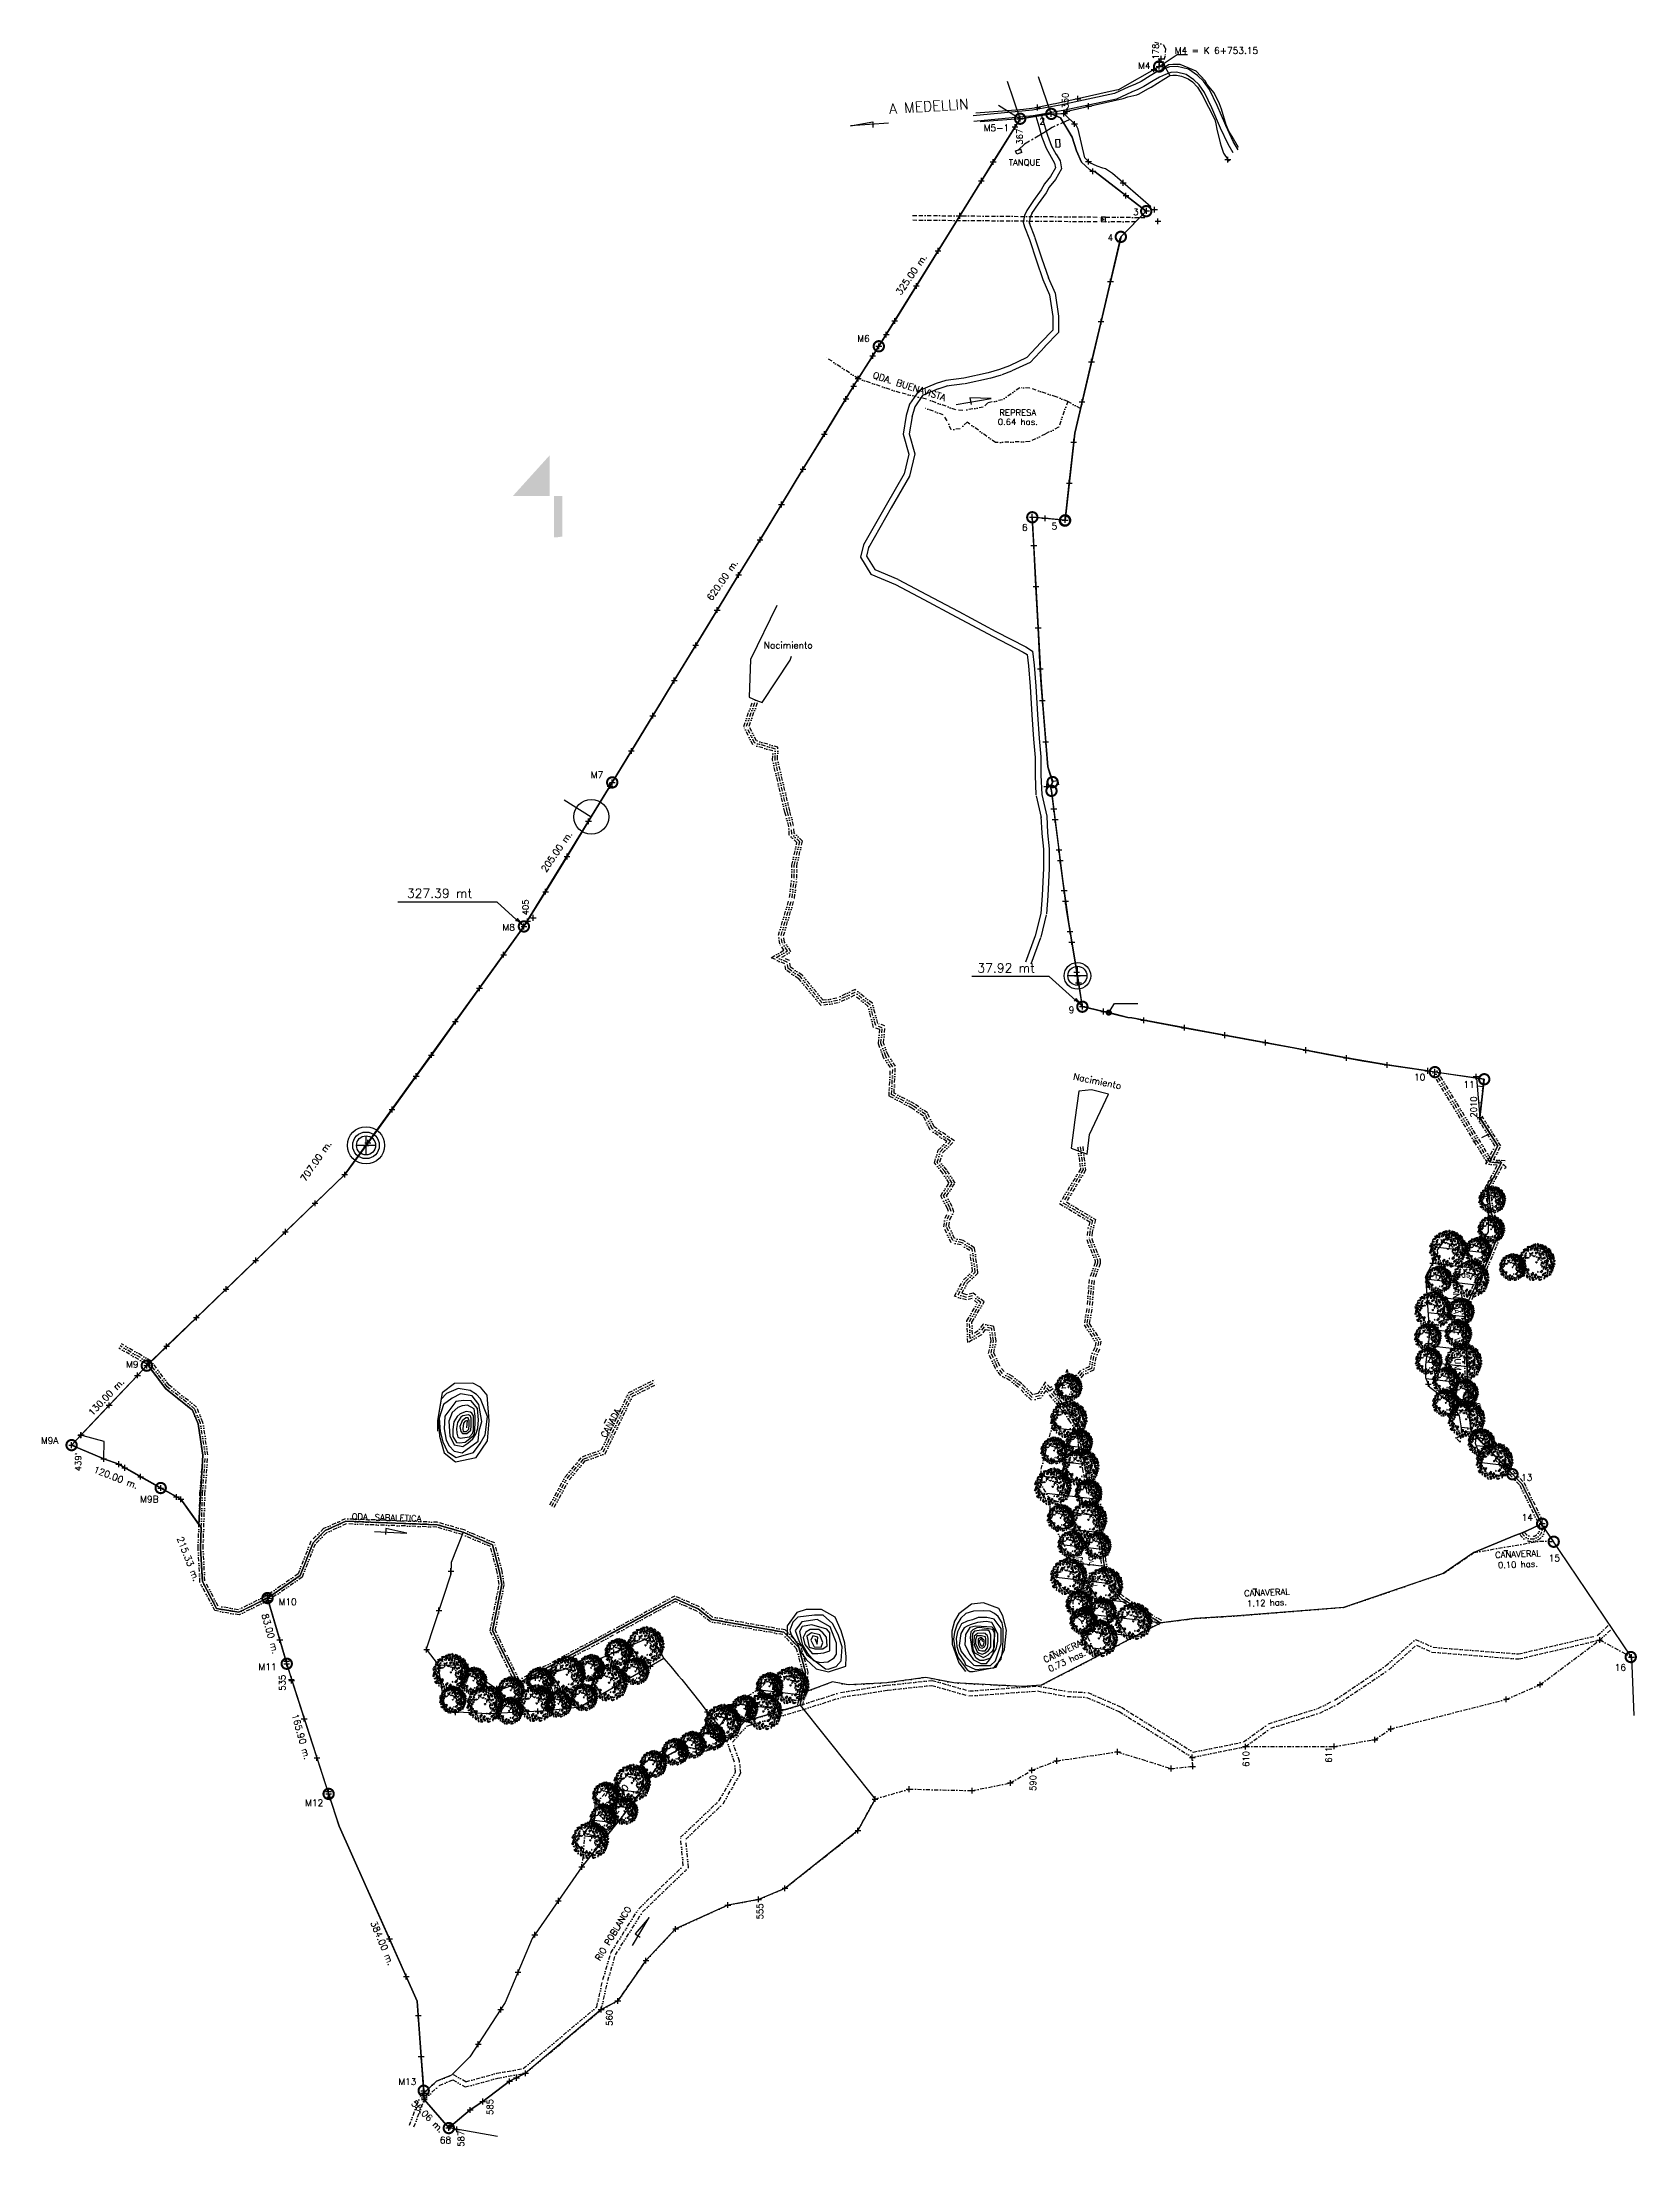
# Model space of a CAD drawing. Extents: x 14987 to 27544, y 5584 to 8136.
# Drawn here: x 14987 to 16921, y 5584 to 8136 of the extents above; entities that cross this region are included whole.
import ezdxf
from ezdxf.enums import TextEntityAlignment as Align

# ---------------------------------------------------------------- set-up
doc = ezdxf.new("R2010")
doc.units = 0
doc.header["$LTSCALE"] = 10
doc.header["$MEASUREMENT"] = 0
doc.header["$PDMODE"] = 2
doc.header["$PDSIZE"] = 3.5
for name, pattern in [('BORDER', [1.75, 0.5, -0.25, 0.5, -0.25, 0, -0.25]), ('CENTER', [2, 1.25, -0.25, 0.25, -0.25]), ('DASHDOT', [1, 0.5, -0.25, 0, -0.25]), ('DASHED', [0.75, 0.5, -0.25]), ('DIVIDE', [1.25, 0.5, -0.25, 0, -0.25, 0, -0.25])]:
    doc.linetypes.add(name, pattern=pattern)
doc.layers.get('0').update_dxf_attribs({"linetype": 'CONTINUOUS'})
for name, color, linetype in [('ARBOL4', 76, 'CONTINUOUS'), ('AREA', 2, 'CONTINUOUS'), ('BRECHA', 2, 'BORDER'), ('CANO', 5, 'DIVIDE'), ('CERCO', 2, 'CONTINUOUS'), ('COTA', 7, 'CONTINUOUS'), ('DIV-', 5, 'CONTINUOUS'), ('ENERGIA', 1, 'BORDER'), ('HOJA', 8, 'CONTINUOUS'), ('LIMITE', 6, 'CONTINUOUS'), ('MOJON', 2, 'CONTINUOUS'), ('MONTE', 2, 'DASHED'), ('MURO', 3, 'CONTINUOUS'), ('PL', 3, 'CONTINUOUS'), ('PUA', 1, 'CONTINUOUS'), ('R', 1, 'CONTINUOUS'), ('R60', 2, 'CONTINUOUS'), ('RASTROJO', 2, 'DASHDOT'), ('SOLID', 253, 'CONTINUOUS'), ('TUBERIA', 6, 'CENTER'), ('VIA', 4, 'CONTINUOUS')]:
    doc.layers.add(name, color=color, linetype=linetype)
doc.styles.add('ATTR', font='romans.shx', dxfattribs={"width": 0.8, "height": 0.7})
doc.styles.add('SIMPLEX', font='simplex', dxfattribs={"height": 8})

msp = doc.modelspace()

# ---------------------------------------------------------------- texts
at = {"layer": 'AREA', "style": 'SIMPLEX'}
for s, p in [('178', (16341.394, 8114.69)), ('350', (16231.9, 8055.218)), ('367', (16176.238, 8011.435)), ('405', (15576.981, 7076.515)), ('2010', (16727.058, 6831.162)), ("439'", (15034.278, 6402.254)), ('535', (15282.044, 6136.025)), ('610', (16450.977, 6043.604)), ('611', (16551.15, 6048.672)), ('590', (16192.545, 6014.372)), ('555', (15861.437, 5858.612)), ('560', (15678.714, 5729.529)), ('585', (15533.942, 5621.393)), ('587', (15498.633, 5582.833))]:
    msp.add_text(s, height=7.5, rotation=90, dxfattribs=at).set_placement(p)
at = {"layer": 'PL', "style": 'SIMPLEX'}
for s, p in [('327.39 mt', (15468.887, 7097.827)), ('37.92 mt', (16156.205, 7007.217))]:
    msp.add_text(s, height=11, dxfattribs=at).set_placement(p, align=Align.CENTER)
at = {"layer": 'R60', "style": 'SIMPLEX'}
for s, height, p in [('M4 = K 6+753.15', 8, (16411.355, 8121.563)), ('M4', 8, (16323.854, 8103.238)), ('2', 8, (16200.051, 8036.04)), ('M5-1', 8, (16144.449, 8027.766)), ('TANQUE', 7.504, (16178.621, 7986.08)), ('3', 8, (16313.507, 7925.776)), ('4', 8, (16282.655, 7894.643)), ('M6', 8, (15983.27, 7772.135)), ('REPRESA', 7.504, (16170.355, 7682.702)), ('0.64 has.', 7.504, (16170.355, 7671.415)), ('6', 8, (16178.775, 7543.072)), ('5', 8, (16214.743, 7544.526)), ('Nacimiento', 8, (15891.918, 7400.201)), ('M7', 8, (15659.911, 7243.137)), ('M8', 8, (15552.742, 7058.01)), ('9', 8, (16235.544, 6957.801)), ('10', 8, (16657.87, 6876.171)), ('11', 8, (16717.712, 6867.503)), ('M9', 8, (15096.203, 6527.888)), ('12', 8, (16725.874, 6476.219)), ('M9A', 8, (14996.024, 6435.434)), ('13', 8, (16787.744, 6390.686)), ('M9B', 8, (15116.916, 6364.231)), ('14', 8, (16788.401, 6342.109)), ('15', 8, (16821.245, 6292.867)), ('M10', 8, (15284.688, 6239.675)), ('M11', 8, (15260.242, 6161.045)), ('16', 8, (16901.257, 6160.273)), ('1.13 has.', 7.504, (15610.234, 6121.209)), ('GUADUAL', 7.504, (15610.234, 6132.293)), ('M12', 8, (15316.848, 5995.85)), ('M13', 8, (15429.934, 5657.778)), ('68', 8, (15476.135, 5586.885))]:
    msp.add_text(s, height=height, dxfattribs=at).set_placement(p, align=Align.CENTER)
for s, height, rotation, p in [('A MEDELLIN', 12.48, 3.643033, (16062.962, 8051.697)), ('325.00 m.', 8, 55.41691, (16044.594, 7851.727)), ('QDA. BUENAVISTA', 8, 342.217437, (16037.584, 7714.437)), ('620.00 m.', 8, 55.41691, (15815.348, 7481.002)), ('205.00 m.', 8, 55.41691, (15614.238, 7151.69)), ('Nacimiento', 8, 348.505566, (16266.039, 6871.515)), ('707.00 m.', 8, 55.41691, (15322.258, 6776.197)), ('1.17 has.', 7.504, 2.313288, (16698.54, 6636.767)), ('130.00 m.', 8, 46.36503, (15067.436, 6489.474)), ('120.00 m.', 8, 338.792245, (15074.829, 6390.947)), ('215.33 m.', 8, 291.321935, (15160.438, 6294.461)), ('RASTROJO', 7.504, 98.854147, (16251.162, 6281.376)), ('1.61 has.', 7.504, 98.854147, (16263.4, 6284.438)), ('CANAVERAL', 7.504, 2.313288, (16777.178, 6298.045)), ('0.10 has.', 7.504, 2.313288, (16777.178, 6285.412)), ('CANAVERAL', 7.504, 2.313288, (16472.743, 6251.49)), ('83.00 m.', 8, 285.787013, (15259.815, 6204.098)), ('1.12 has.', 7.504, 2.313288, (16472.743, 6238.857)), ('CANAVERAL', 7.504, 25.187633, (16228.565, 6181.31)), ('0.73 has.', 7.504, 25.187633, (16231.451, 6168.795)), ('165.90 m.', 8, 285.787013, (15297.357, 6079.164)), ('384.00 m.', 8, 292.685957, (15395.97, 5828.317)), ('56.06 m.', 8, 315.034265, (15451.667, 5616.943))]:
    msp.add_text(s, height=height, rotation=rotation, dxfattribs=at).set_placement(p, align=Align.CENTER)
for s, rotation, p in [('CANADA DEL VERDUM', 271.27206, (16698.273, 6630.875)), ('CANADA', 61.358817, (15670.673, 6442.233)), ('QDA. SABALETICA', 358.265931, (15362.192, 6343.611)), ('CORRAL', 33.672149, (15793.588, 6092.054)), ('RASTROJO', 49.032665, (15666.113, 5980.33)), ('0.82 has.', 49.032665, (15672.751, 5973.688)), ('RIO POBLANCO', 58.966297, (15663.603, 5807.737))]:
    msp.add_text(s, height=7.5075, rotation=rotation, dxfattribs=at).set_placement(p)

# ---------------------------------------------------------------- blocks, each defined once
blk = doc.blocks.new('DEC1')
for points in [[(-52.427143, -0.850769), (-55.081683, 0.4254), (-56.077133, -5.104706), (-55.081683, -6.380875), (-50.436243, -6.380875), (-51.099873, -5.104706), (-53.754413, -4.253914)], [(-52.427143, 19.568028), (-50.104423, 20.844198), (-46.786243, 17.441068), (-49.108973, 14.888718), (-53.754413, 14.463338), (-54.418043, 17.441068)], [(-48.445333, 5.530108), (-46.786243, 3.828518), (-44.795343, 5.104708)], [(-45.127153, 9.784018), (-44.463523, 14.463338), (-38.490813, 18.717258), (-39.818083, 15.739508)], [(-44.561383, 31.831348), (-39.273253, 31.705098), (-39.604093, 34.382268), (-36.824663, 35.356908), (-40.368063, 38.431048), (-41.276543, 35.116178)], [(-42.472623, 24.672728), (-44.131713, 23.396548), (-42.804433, 22.971158)], [(-38.104163, 42.886048), (-35.982343, 39.207198), (-33.437553, 39.947208), (-31.223573, 43.364378)], [(-32.518103, 32.329788), (-36.831723, 28.075868), (-31.854473, 28.926648)], [(-31.801213, 37.372358), (-27.415503, 38.148518), (-25.333863, 42.636518), (-27.944843, 42.431948), (-29.220293, 39.953298)], [(-30.195383, 13.187148), (-28.536293, 17.866458), (-25.218123, 16.164898), (-26.213573, 13.187148), (-27.872663, 14.463338)], [(-27.902623, 48.490098), (-28.642653, 45.945318), (-26.266303, 45.915268), (-25.694743, 47.690008)], [(-22.482173, 47.292998), (-22.915303, 48.664658), (-25.556323, 50.836408), (-20.701343, 52.081818), (-20.707443, 47.864548)], [(-22.563583, 30.628218), (-22.563583, 28.501248), (-21.568133, 29.352038)], [(-17.061733, 46.095918), (-21.688173, 40.867878), (-18.577893, 39.165388), (-13.789101, 40.946228), (-14.889992, 43.454908), (-16.965533, 43.184148)], [(-17.825703, 50.144688), (-15.340965, 55.637398), (-11.893769, 55.475018), (-12.802246, 52.160138), (-14.540878, 53.429518), (-15.347061, 51.420148), (-14.679306, 50.283108)], [(-12.277245, 32.755178), (-14.599968, 30.628218), (-13.604515, 29.777438), (-11.2818, 30.628218)], [(-12.70607, 49.248398), (-13.313744, 45.632738), (-10.937401, 45.602688), (-9.258873, 49.086028)], [(-5.640907, 20.844198), (-7.963623, 18.291858), (-11.2818, 20.418808), (-11.2818, 22.120378), (-7.963623, 20.844198), (-4.313629, 22.971158)], [(-10.286347, 57.002498), (-6.636353, 53.173978), (-4.977264, 55.300948), (-2.322731, 54.024758), (-2.654549, 58.704078), (-5.640907, 57.002498)], [(-7.299988, 42.539188), (-9.290886, 39.136068), (-5.640907, 37.859878), (-3.981812, 39.136068)], [(-1.990913, 33.180578), (-4.977264, 30.628218), (-3.318176, 27.225088), (-0.99546, 30.202838)], [(-2.654549, 51.047028), (-4.645447, 48.494678), (-3.318176, 45.091538), (-1.990913, 46.793108)], [(-0.66365, 1.276169), (-2.322731, 0.4254), (-1.327278, -0.425384), (0, 0)], [(2.322716, 47.218508), (-1.327278, 43.815368), (-0.66365, 40.412228), (3.318161, 37.009098), (6.636337, 38.710668), (2.654526, 40.837618), (5.309077, 44.666158)], [(-0.66365, 18.717258), (0.663628, 19.142638), (1.659081, 17.441068), (-0.66365, 16.590288)], [(2.096443, 60.253408), (0.995445, 56.151728), (3.318161, 54.875548), (7.299967, 55.726328)], [(2.654526, 51.897798), (6.304517, 49.345458), (10.949967, 51.047028), (8.959067, 52.748598), (6.304517, 51.897798)], [(6.636337, 30.628218), (6.304517, 25.523518), (13.272677, 21.269598), (14.931767, 22.120378), (9.290877, 25.098128), (12.277227, 29.352038)], [(10.949967, 39.136068), (9.622697, 36.158308), (10.618147, 33.605958), (10.949967, 36.158308)], [(13.272677, 57.002498), (10.949967, 55.726328), (12.609047, 54.024758), (14.268137, 54.875548)], [(19.245397, 47.643888), (12.277227, 47.218508), (13.272677, 43.815368), (17.918117, 41.688418), (18.913577, 44.240768), (17.254487, 45.516938)], [(15.927217, 35.307528), (16.922667, 29.777438), (14.268137, 28.075868), (17.918117, 26.799688), (19.245397, 31.479008)], [(16.259037, 52.323198), (16.922667, 53.599378), (16.590857, 57.002498), (20.904477, 54.450148), (17.918117, 51.472418)], [(18.581767, 15.739508), (16.922667, 13.187148), (19.245397, 11.060198), (21.236297, 11.910978), (19.577217, 13.612548)], [(21.568117, 28.075868), (20.240847, 25.098128), (22.231747, 24.247348), (23.890837, 25.948898)], [(21.568117, 51.047028), (27.209017, 53.173978), (29.531737, 50.621628), (26.545377, 48.920058), (26.213557, 51.047028), (24.222657, 50.196248), (23.890837, 48.920058)], [(24.554477, 46.793108), (21.568117, 44.666158), (23.227197, 42.964588), (26.877177, 44.240768)], [(23.890837, 30.202838), (21.568117, 37.009098), (25.218107, 32.329788)], [(25.549927, 37.859878), (32.186277, 39.561448), (34.177167, 43.389968), (33.181717, 35.307528), (29.199917, 34.882128)], [(31.522627, 48.069288), (29.863537, 46.367708), (28.536287, 43.389968), (32.186277, 45.516938)], [(29.531737, 34.031358), (28.536287, 31.053608), (36.499887, 31.479008), (33.181717, 34.456738)], [(29.863537, 27.650488), (28.536287, 22.971158), (30.527177, 17.441068), (32.186277, 20.418808), (29.863537, 22.120378)], [(29.531737, 7.231658), (31.854457, 4.679318), (32.186277, 0), (35.504437, 3.403137), (33.513537, 9.784018)], [(35.504437, 27.650488), (36.168077, 22.120378), (39.154437, 21.694998), (40.813507, 23.821948)], [(36.831707, 44.240768), (35.836257, 42.539188), (37.163527, 41.263018), (40.481707, 41.688418)], [(37.495347, 38.285278), (35.836257, 35.732928), (38.158977, 34.031358), (41.477157, 34.031358), (38.158977, 35.307528)], [(40.813507, 40.412228), (40.481707, 39.136068), (42.804427, 37.434478), (45.458957, 37.859878)], [(40.481707, 17.015668), (43.799877, 11.910978), (41.477157, 8.507848), (41.145337, 11.910978)], [(44.795317, 26.374298), (42.804427, 28.075868), (42.472607, 29.777438), (43.799877, 31.053608), (46.454417, 29.352038)], [(46.454417, 20.844198), (44.463497, 22.120378), (42.472607, 21.269598), (42.804427, 19.568028), (45.458957, 19.142638)], [(46.454417, 6.380878), (46.122607, 4.679318), (43.468057, 5.104708), (43.799877, 7.657058)], [(49.440767, 0.4254), (49.772577, -4.679306), (43.799877, -7.231651), (47.449857, -3.828529)], [(49.772577, 26.799688), (48.445307, 25.098128), (50.436227, 23.396548), (53.754397, 25.523518)], [(48.777127, 16.164898), (48.445307, 12.761768), (50.768037, 11.060198), (52.095307, 13.187148)], [(51.099847, 20.418808), (52.095307, 16.590288), (56.077117, 13.187148), (54.418027, 17.866458)], [(52.095307, 5.955488), (54.086217, 3.403137), (55.745307, 4.679318), (54.418027, 8.082458)], [(-50.768053, -17.015672), (-50.436243, -19.993412), (-52.427143, -19.568022), (-52.758963, -16.590282)], [(-47.449883, -17.015672), (-46.454433, -9.784004), (-41.145353, -6.806266), (-44.131713, -11.06018)], [(-45.458983, -31.478992), (-46.786243, -26.799672), (-44.463523, -23.396552), (-43.468073, -26.374292), (-44.463523, -28.075852)], [(-28.204473, -43.389972), (-32.518103, -44.240752), (-30.195383, -47.218492), (-26.545393, -46.367702)], [(-11.2818, -55.300932), (-13.936333, -51.472412), (-10.286347, -51.472412), (-7.963623, -52.323192)], [(9.622697, -56.151712), (6.304517, -54.024762), (8.295417, -52.748592), (8.959067, -53.173982), (12.277227, -53.173982), (12.277227, -51.472412), (15.595407, -51.897802), (14.268137, -54.024762)], [(20.572657, -34.456732), (16.922667, -37.859872), (18.249947, -39.986832), (21.236297, -38.285262)], [(22.563567, -50.621622), (25.218107, -49.770842), (22.563567, -48.069272)], [(24.554477, -39.561442), (23.890837, -40.837612), (27.872647, -44.666142), (34.508987, -42.539172), (32.186277, -40.412222), (27.872647, -41.688402)], [(30.195357, -3.828529), (28.536287, -5.53009), (29.863537, -6.806266)], [(38.158977, -36.583692), (38.822617, -39.136042), (45.127137, -37.434482)], [(47.118057, -15.739494), (45.127137, -17.866462), (46.122607, -22.120372), (48.445307, -19.568022)], [(48.113497, -26.799672), (45.127137, -28.501252), (45.458957, -32.755162), (47.118057, -30.202822)], [(50.436227, -9.784004), (51.099847, -13.187141), (53.754397, -13.187141), (55.413487, -10.634796), (53.090757, -11.06018)]]:
    blk.add_lwpolyline(points, close=True)
at = {"style": 'ATTR', "width": 0.8, "flags": 9}
blk.add_attdef('ESTCODE', (0, 0), '', height=0.7, dxfattribs=at)
blk = doc.blocks.new('A$C3B855193')
for p, q in [((3.91, 4.03), (4.16, 4.03)), ((4.04, 3.91), (4.04, 4.16))]:
    blk.add_line(p, q)
for points in [[(0.3, 4.54), (0.13, 4.79), (0, 4.56), (0.15, 4.35)], [(0.77, 4.57), (0.46, 4.71), (0.36, 4.56), (0.55, 4.42)], [(0.93, 5.59), (0.62, 5.73), (0.52, 5.58), (0.71, 5.44)], [(0.58, 5.96), (0.85, 6.17), (1.13, 6.12), (0.96, 5.97), (0.83, 5.99)], [(1.36, 6.69), (1.18, 6.59), (1.15, 6.73), (1.33, 6.83)], [(1.76, 5.49), (1.44, 5.63), (1.35, 5.48), (1.54, 5.34)], [(1.83, 4.93), (1.51, 5.07), (1.41, 4.93), (1.6, 4.78)], [(1.45, 6.48), (1.94, 6.62), (2.27, 6.36), (1.92, 6.43)], [(2.34, 7.24), (2.35, 7.44), (1.97, 7.36), (1.92, 7.26), (2.05, 6.96), (2.11, 7.04), (2.09, 7.23)], [(2.93, 5.95), (2.59, 5.83), (2.51, 5.27), (2.61, 5.19), (2.65, 5.63), (3, 5.56)], [(2.86, 7.16), (2.8, 7.01), (2.93, 6.92)], [(3.22, 7.07), (3.54, 7.15), (3.97, 6.89), (3.75, 6.89)], [(3.64, 7.8), (3.79, 7.69), (3.66, 7.38), (3.44, 7.46), (3.28, 7.74), (3.45, 7.87)], [(3.85, 6.21), (4.19, 6.23), (4.17, 5.97), (3.95, 5.96), (3.99, 6.1)], [(4.24, 7.3), (4.11, 7.38), (4.12, 7.28)], [(4.65, 5.08), (4.31, 4.96), (4.23, 4.4), (4.33, 4.32), (4.37, 4.76), (4.72, 4.68)], [(5, 6.88), (4.61, 7.04), (4.8, 6.74)], [(4.64, 7.63), (4.78, 7.29), (4.94, 7.39), (5.08, 7.24), (5.17, 7.55), (4.94, 7.51)], [(5, 4.86), (4.78, 4.93), (4.82, 5.2), (4.93, 5.25), (4.94, 5), (5.18, 4.83)], [(5.16, 6.2), (5.03, 6.14), (5.11, 6.1)], [(5.52, 7.52), (5.34, 7.29), (5.46, 7.15), (5.74, 7.1)], [(5.34, 6.97), (5.51, 6.71), (5.85, 6.7), (5.77, 6.87), (5.58, 6.88)], [(5.58, 5.6), (5.38, 5.69), (5.36, 5.61), (5.47, 5.48)], [(5.89, 4.96), (5.65, 5.08), (5.47, 4.88), (5.73, 4.82)], [(6.3, 6.27), (5.84, 6.42), (5.82, 6.18), (6.06, 5.92), (6.19, 6.06), (6.12, 6.19)], [(6.16, 7.03), (5.97, 7.01), (6.04, 6.85), (6.17, 6.87)], [(6.34, 5.55), (6.07, 5.59), (6.09, 5.32), (6.21, 5.25)], [(6.23, 6.65), (6.3, 6.72), (6.37, 6.94), (6.58, 6.67), (6.31, 6.55)], [(6.9, 5.07), (6.58, 5.21), (6.39, 5.07), (6.28, 4.73), (6.48, 4.56), (6.5, 4.87), (6.82, 4.81)], [(6.62, 6.08), (6.37, 6.02), (6.44, 5.87), (6.7, 5.86)], [(6.54, 6.43), (6.95, 6.42), (7.04, 6.2), (6.8, 6.17), (6.84, 6.31), (6.69, 6.31), (6.63, 6.24)], [(7.01, 5.49), (6.79, 5.55), (6.61, 5.37), (6.76, 5.33)], [(7.18, 6.14), (7.04, 5.8), (7.22, 5.75), (7.21, 5.55), (7.5, 5.7), (7.31, 5.84)], [(7.21, 5.18), (7.15, 4.87), (7.38, 4.62), (7.43, 4.8), (7.31, 4.94)], [(7.72, 5.44), (7.43, 5.4), (7.42, 5.21), (7.58, 4.98)], [(7.82, 4.64), (7.68, 4.75), (7.62, 4.6), (7.72, 4.52)], [(0, 3.13), (0.17, 3.41), (0.27, 3.17), (0.28, 3)], [(0.67, 4.04), (0.35, 4.18), (0.25, 4.03), (0.44, 3.89)], [(0.52, 1.78), (0.56, 2.05), (0.7, 1.96), (0.69, 1.9), (0.78, 1.69), (0.89, 1.74), (0.95, 1.51), (0.78, 1.54)], [(1, 3.6), (0.68, 3.73), (0.58, 3.59), (0.77, 3.45)], [(1.23, 2.53), (0.91, 2.67), (0.81, 2.53), (1, 2.39)], [(1.35, 3.97), (1.04, 4.11), (0.94, 3.97), (1.13, 3.83)], [(1.48, 2.94), (1.16, 3.08), (1.06, 2.93), (1.25, 2.79)], [(1.58, 1.6), (1.26, 1.74), (1.17, 1.6), (1.36, 1.45)], [(1.38, 2.19), (1.23, 2.25), (1.18, 2.13)], [(1.62, 4.4), (1.31, 4.54), (1.21, 4.4), (1.4, 4.26)], [(1.23, 1.11), (1.35, 0.96), (1.39, 1.18)], [(1.85, 2.48), (1.53, 2.62), (1.43, 2.48), (1.62, 2.34)], [(2.07, 2.54), (1.97, 2.32), (1.68, 2.17), (1.99, 2.05), (2.34, 2.35)], [(1.98, 1.28), (1.88, 1.29), (1.75, 0.93), (2.07, 0.57), (2.14, 0.77), (1.94, 1.01)], [(2.21, 1.79), (1.9, 1.93), (1.8, 1.79), (1.99, 1.64)], [(2.43, 1.39), (2.28, 1.44), (2.23, 1.32)], [(2.71, 0.92), (2.39, 1.06), (2.29, 0.91), (2.48, 0.77)], [(2.55, 0.5), (2.4, 0.38), (2.68, 0.03)], [(3.12, 1.73), (3.02, 1.51), (2.73, 1.36), (3.04, 1.24), (3.39, 1.55)], [(3.1, 1.09), (2.95, 1.15), (2.9, 1.03)], [(3.33, 0.59), (3.01, 0.73), (2.91, 0.58), (3.1, 0.44)], [(3.44, 0.13), (3.25, 0.27), (2.99, 0.14), (3.2, 0.1)], [(3.79, 1.44), (3.69, 1.22), (3.4, 1.07), (3.71, 0.95), (4.06, 1.26)], [(3.84, 0.76), (3.53, 0.9), (3.43, 0.76), (3.62, 0.62)], [(4.12, 0.5), (3.93, 0.56), (3.68, 0.39), (3.91, 0.31)], [(3.89, 4), (3.8, 4.09), (3.77, 4), (3.83, 3.93)], [(4.55, 0.82), (4.24, 0.95), (4.14, 0.81), (4.33, 0.67)], [(4.41, 1.9), (4.26, 1.96), (4.21, 1.84)], [(4.59, 0.45), (4.39, 0.31), (4.46, 0.14), (4.67, 0.11), (4.58, 0.24)], [(5.21, 0.79), (4.89, 0.63), (4.57, 0.94), (4.88, 0.8)], [(5.1, 2.24), (5, 2.03), (4.71, 1.88), (5.02, 1.76), (5.37, 2.06)], [(5.01, 4.48), (5.07, 4.41), (4.99, 4.3), (4.87, 4.42)], [(5.3, 4.07), (4.97, 3.95), (4.89, 3.39), (4.99, 3.31), (5.02, 3.75), (5.38, 3.67)], [(5.34, 3.17), (5.13, 3.21), (5.06, 3), (5.17, 2.9), (5.23, 3.05)], [(5.51, 1.14), (5.39, 1.12), (5.34, 1.3), (5.52, 1.35)], [(5.8, 3.14), (5.47, 3.03), (5.39, 2.47), (5.49, 2.38), (5.52, 2.82), (5.88, 2.75)], [(6.02, 1.81), (5.79, 1.46), (5.51, 1.52), (5.71, 1.63)], [(5.63, 0.77), (5.53, 0.58), (5.65, 0.5), (5.83, 0.68)], [(5.96, 4.34), (5.63, 4.22), (5.55, 3.66), (5.65, 3.58), (5.68, 4.02), (6.04, 3.95)], [(6.41, 2.78), (6.07, 2.74), (5.78, 2.46), (6.01, 2.44), (6.06, 2.63)], [(6.19, 1.26), (5.97, 1.19), (5.92, 1), (6.1, 0.97)], [(6.21, 3.32), (5.98, 3.32), (5.98, 3.17), (6.14, 3.11)], [(6.51, 3.88), (6.19, 3.66), (6.01, 3.79), (6.03, 3.52), (6.36, 3.56)], [(6.53, 1.23), (6.31, 1.06), (6.2, 0.72), (6.46, 0.95)], [(6.56, 2.42), (6.23, 2.23), (6.28, 2.03), (6.46, 1.98)], [(6.43, 1.54), (6.46, 1.7), (6.35, 1.8), (6.25, 1.74), (6.29, 1.56)], [(6.62, 4.3), (6.4, 4.3), (6.26, 4.17), (6.43, 4.22)], [(6.41, 3.23), (6.78, 3.56), (6.58, 3.2)], [(6.81, 2.98), (6.59, 2.96), (6.83, 2.46), (6.93, 2.76)], [(6.9, 1.49), (6.75, 1.53), (6.7, 1.35), (6.93, 1.2)], [(6.74, 1.8), (6.79, 1.97), (6.89, 2.04), (7.01, 1.99), (6.97, 1.77)], [(6.94, 3.33), (7.23, 2.96), (7.53, 2.94), (6.99, 2.78), (6.85, 3.02)], [(7.39, 4), (7.17, 4.44), (6.98, 4.28), (6.98, 3.92), (7.17, 3.93), (7.2, 4.07)], [(7.29, 2.59), (7.09, 2.62), (7.04, 2.43), (7.13, 2.22), (7.12, 2.46)], [(7.48, 3.64), (7.26, 3.77), (7.2, 3.62), (7.38, 3.42)], [(7.75, 3.23), (7.6, 3.29), (7.37, 3.3), (7.61, 3.12)], [(7.52, 2.43), (7.43, 2.42), (7.38, 2.22), (7.48, 2.07)], [(7.65, 2.79), (7.52, 2.81), (7.47, 2.69), (7.59, 2.49)], [(7.61, 4.32), (7.71, 4.31), (7.91, 4.43), (7.87, 4.08), (7.6, 4.19)], [(7.67, 3.95), (7.96, 3.65), (7.86, 3.43), (7.67, 3.57), (7.8, 3.65), (7.69, 3.76), (7.6, 3.74)]]:
    blk.add_lwpolyline(points, close=True)
at = {"xscale": 0.06928556762807148, "yscale": 0.06928556762807148, "zscale": 0.06928556762807148}
blk.add_blockref('DEC1', (4.02, 3.89), dxfattribs=at)

# ---------------------------------------------------------------- hatches: boundary and pattern name
at = {"layer": 'SOLID'}
for points in [[(15602.672, 7634.797), (15568.533, 7597.055), (15602.672, 7597.055)], [(15602.672, 7597.055), (15568.533, 7597.055), (15557.672, 7585.048), (15602.672, 7585.048)], [(15617.672, 7585.048), (15607.672, 7585.048), (15607.672, 7535.048, 0.05038204), (15617.672, 7536.058)]]:
    msp.add_hatch(color=256, dxfattribs=at).paths.add_polyline_path(points)

# ---------------------------------------------------------------- linework, layer by layer
at = {"layer": 'AREA'}
for p in [(16344.195, 8115.694), (16341.89, 8106.252), (16342.443, 8111.52), (16173.256, 8042.891), (16211.035, 8048.731), (16226.059, 8049.028), (16230.137, 8052.11), (16425.218, 7993.253), (16126.225, 7967.655), (16010.826, 7781.042), (15971.151, 7718.312), (15976.788, 7727.596), (16188, 7559.685), (16203.534, 7558.142), (15575.795, 7069.395), (16248.745, 6966.017), (15440.61, 6881.505), (16676.382, 6886.665), (16731.046, 6831.162), (15353.94, 6761.996), (15116.974, 6533.719), (16717.528, 6492.453), (15022.546, 6433.905), (15034.229, 6446.255), (15061.53, 6417.323), (15079.936, 6410.845), (15087.064, 6406.398), (15130.674, 6381.862), (15155.036, 6368.156), (15260.077, 6251.315), (15260.252, 6248.391), (15260.252, 6248.391), (16876.269, 6197.459), (16914.892, 6176.791), (15283.384, 6171.654), (15283.559, 6168.73), (15283.559, 6168.73), (15289.524, 6148.341), (16762.887, 6125.542), (16803.975, 6143.328), (16603.42, 6076.567), (16622.793, 6089.783), (16217.622, 6050.895), (16291.405, 6061.808), (16382.012, 6055.159), (16446.592, 6068.174), (16554.213, 6068.445), (16161.337, 6024.092), (16187.386, 6039.538), (16356.341, 6041.597), (16382.516, 6044.14), (15334.195, 6013.727), (15334.37, 6010.803), (15334.37, 6010.803), (15997.195, 6004.627), (16038.626, 6016.598), (16114.836, 6014.787), (15976.51, 5966.287), (15887.893, 5896.278), (15818.615, 5876.028), (15855.947, 5882.783), (15755.316, 5847.013), (15719.252, 5808.625), (15665.033, 5749.086), (15685.158, 5759.693), (15553.946, 5662.238), (15573.147, 5671.931), (15449.691, 5650.777), (15449.866, 5647.853), (15449.866, 5647.853), (15449.866, 5647.853), (15450.419, 5640.162), (15521.235, 5637.742), (15506.02, 5627.456), (15479.986, 5605.678)]:
    msp.add_point(p, dxfattribs=at)
at = {"layer": 'AREA', "color": 2}
for p in [(16326.606, 7931.16), (16227.874, 7556.013)]:
    msp.add_point(p, dxfattribs=at)
at = {"layer": 'BRECHA'}
msp.add_lwpolyline([(16746.084, 6776.788), (16742.694, 6777.569)], dxfattribs=at)
at = {"layer": 'BRECHA', "color": 2}
msp.add_lwpolyline([(16762.738, 6771.17), (16755.081, 6778.876), (16746.084, 6776.788)], dxfattribs=at)
at = {"layer": 'CANO'}
for points in [[(16336.609, 8135.859), (16346.783, 8132.967), (16349.347, 8128.149), (16349.206, 8119.246), (16346.292, 8110.464), (16345.157, 8102.671)], [(16246.426, 7691.37), (16230.935, 7699.993), (16216.961, 7705.722), (16184.852, 7716.211), (16172.694, 7716.591), (16151.782, 7702.003), (16133.985, 7698.074), (16128.4, 7693.088), (16103.61, 7688.877), (16095.235, 7689.782), (16059.49, 7702.681), (16027.679, 7710.536), (15976.788, 7727.596), (15936.993, 7753.927)], [(16230.935, 7699.993), (16219.931, 7668.668), (16203.438, 7660.234), (16184.841, 7651.24), (16143.22, 7650.095), (16108.881, 7674.991), (16100.375, 7666.698), (16089.569, 7665.504), (16084.783, 7676.508), (16080.031, 7683.687), (16057.006, 7692.1)], [(16206.614, 6497.546), (16204.41, 6500.241), (16198.581, 6491.03), (16186.87, 6488.413), (16171.235, 6503.852), (16160.895, 6512.181), (16149.744, 6518.42), (16143.353, 6526.676), (16135.002, 6545.164), (16137.936, 6560.306), (16136.021, 6572.838), (16130.721, 6574.05), (16126.262, 6567.849), (16109.762, 6558.261), (16108.616, 6584.726), (16121.571, 6606.239), (16114.885, 6611.661), (16108.167, 6610.042), (16093.739, 6614.629), (16104.593, 6634.363), (16115.62, 6644.852), (16112.169, 6669.857), (16101.746, 6676.667), (16089.589, 6679.407), (16080.564, 6698.615), (16082.117, 6709.393), (16086.265, 6717.447), (16085.054, 6720.936), (16076.827, 6736.473), (16087.18, 6751.855), (16079.349, 6763.857), (16069.233, 6776.337), (16073.773, 6791.507), (16084.174, 6802.151), (16064.209, 6815.842), (16055.947, 6832.862), (16042.022, 6842.836), (16014.182, 6857.4), (16015.774, 6891.98), (16007.559, 6904.08), (16001.352, 6921.015), (16002.826, 6938.169), (15995.515, 6940.588), (15988.633, 6966.396), (15972.268, 6979.516), (15952.528, 6970.345), (15932.023, 6967.059), (15904.608, 6999.551), (15889.089, 7010.321), (15887.911, 7017.657), (15871.199, 7025.182), (15886.722, 7034.323), (15881.63, 7041.943), (15880.066, 7052.337), (15893.601, 7098.274), (15896.225, 7121.958), (15896.184, 7137.4), (15902.504, 7164.775), (15893.149, 7173.967), (15892.517, 7184.432), (15887.875, 7201.7), (15872.843, 7265.138), (15873.265, 7276.082), (15848.984, 7283.302), (15837.945, 7305.735), (15849.611, 7338.765)], [(16208.936, 6499.446), (16204.098, 6505.359), (16196.711, 6493.687), (16187.813, 6491.698), (16173.235, 6506.094), (16162.58, 6514.676), (16151.742, 6520.74), (16145.941, 6528.233), (16138.128, 6545.53), (16140.98, 6560.246), (16138.678, 6575.308), (16129.448, 6577.419), (16124.2, 6570.121), (16112.544, 6563.348), (16111.652, 6583.953), (16125.487, 6606.927), (16115.623, 6614.925), (16108.278, 6613.155), (16098.127, 6616.382), (16106.997, 6632.51), (16118.802, 6643.739), (16114.954, 6671.621), (16102.933, 6679.475), (16091.68, 6682.011), (16083.661, 6699.077), (16085.014, 6708.467), (16089.521, 6717.217), (16087.812, 6722.137), (16080.319, 6736.289), (16090.779, 6751.83), (16081.777, 6765.626), (16072.561, 6776.995), (16076.435, 6789.939), (16088.813, 6802.607), (16066.561, 6817.867), (16058.313, 6834.858), (16043.598, 6845.397), (16017.266, 6859.172), (16018.816, 6892.84), (16010.248, 6905.46), (16004.398, 6921.422), (16006.017, 6940.273), (15997.996, 6942.927), (15991.278, 6968.121), (15972.692, 6983.021), (15951.642, 6973.242), (15933.222, 6970.29), (15906.644, 7001.79), (15891.848, 7012.058), (15890.617, 7019.729), (15877.715, 7025.538), (15890.981, 7033.35), (15884.497, 7043.053), (15883.131, 7052.127), (15896.553, 7097.681), (15899.225, 7121.797), (15899.185, 7137.062), (15905.805, 7165.738), (15896.074, 7175.299), (15895.493, 7184.917), (15890.784, 7202.436), (15875.856, 7265.431), (15876.352, 7278.294), (15851.096, 7285.804), (15841.194, 7305.927), (15852.439, 7337.766)], [(16209.611, 6503.359), (16203.787, 6510.477), (16194.842, 6496.343), (16188.756, 6494.982), (16175.235, 6508.335), (16164.265, 6517.17), (16153.74, 6523.059), (16148.53, 6529.79), (16141.255, 6545.895), (16144.024, 6560.185), (16141.336, 6577.777), (16128.175, 6580.787), (16122.139, 6572.392), (16115.327, 6568.434), (16114.689, 6583.179), (16129.403, 6607.614), (16116.361, 6618.188), (16108.389, 6616.267), (16102.515, 6618.135), (16109.402, 6630.656), (16121.984, 6642.625), (16117.739, 6673.385), (16104.121, 6682.282), (16093.771, 6684.615), (16086.759, 6699.539), (16087.912, 6707.54), (16092.777, 6716.986), (16090.571, 6723.338), (16083.811, 6736.104), (16094.378, 6751.804), (16084.205, 6767.395), (16075.89, 6777.653), (16079.097, 6788.371), (16093.453, 6803.062), (16068.913, 6819.891), (16060.679, 6836.853), (16045.175, 6847.958), (16020.351, 6860.944), (16021.859, 6893.699), (16012.938, 6906.839), (16007.444, 6921.829), (16009.209, 6942.376), (16000.477, 6945.266), (15993.923, 6969.845), (15973.116, 6986.526), (15950.756, 6976.138), (15934.422, 6973.52), (15908.681, 7004.028), (15894.608, 7013.794), (15893.323, 7021.8), (15884.232, 7025.894), (15895.24, 7032.376), (15887.364, 7044.162), (15886.197, 7051.916), (15899.506, 7097.087), (15902.226, 7121.635), (15902.186, 7136.724), (15909.106, 7166.7), (15898.999, 7176.63), (15898.469, 7185.401), (15893.693, 7203.171), (15878.87, 7265.725), (15879.44, 7280.505), (15853.209, 7288.305), (15844.444, 7306.118), (15855.268, 7336.767)], [(16740.131, 6776.01), (16673.819, 6885.106)], [(16742.694, 6777.569), (16676.382, 6886.665)], [(16745.258, 6779.127), (16678.946, 6888.223)], [(16731.046, 6831.162), (16735.328, 6875.456), (16736.131, 6877.733)], [(16751.004, 6691.778), (16741.382, 6715.874), (16737.444, 6746.145), (16752.076, 6773.564), (16737.975, 6775.049), (16749.377, 6796.678), (16728.513, 6829.554)], [(16753.79, 6692.891), (16744.308, 6716.636), (16740.543, 6745.58), (16756.819, 6776.082), (16742.694, 6777.569), (16752.841, 6796.818), (16731.046, 6831.162)], [(16756.576, 6694.003), (16747.234, 6717.397), (16743.642, 6745.014), (16761.563, 6778.599), (16747.414, 6780.088), (16756.306, 6796.957), (16733.579, 6832.769)], [(16246.163, 6795.654), (16249.509, 6768.109), (16225.141, 6727.944), (16261.054, 6706.243), (16257.756, 6692.71), (16257.011, 6683.673), (16267.235, 6658.094), (16267.131, 6654.758), (16260.003, 6634.135), (16257.146, 6599.126), (16253.889, 6580.61), (16268.129, 6559.346), (16266.792, 6551.334), (16262.192, 6541.633), (16259.612, 6526.886), (16248.284, 6521.918), (16241.118, 6513.326), (16236.214, 6514.206), (16227.585, 6506.12), (16219.912, 6506.337), (16213.139, 6501.986), (16208.936, 6499.446)], [(16243.185, 6795.292), (16246.406, 6768.777), (16221.018, 6726.93), (16257.618, 6704.814), (16254.786, 6693.191), (16253.963, 6683.215), (16264.217, 6657.561), (16264.147, 6655.307), (16257.044, 6634.756), (16254.168, 6599.508), (16250.726, 6579.942), (16264.974, 6558.665), (16263.902, 6552.241), (16259.307, 6542.55), (16256.934, 6528.987), (16246.433, 6524.381), (16239.931, 6516.586), (16235.262, 6517.424), (16226.435, 6509.153), (16219.071, 6509.362), (16211.552, 6504.532), (16209.611, 6503.359)], [(16249.141, 6796.015), (16252.613, 6767.44), (16229.265, 6728.957), (16264.49, 6707.672), (16260.727, 6692.228), (16260.059, 6684.13), (16270.253, 6658.626), (16270.116, 6654.208), (16262.963, 6633.513), (16260.125, 6598.743), (16257.053, 6581.277), (16271.284, 6560.026), (16269.682, 6550.427), (16265.077, 6540.715), (16262.29, 6524.784), (16250.136, 6519.454), (16242.305, 6510.065), (16237.167, 6510.987), (16228.735, 6503.086), (16220.754, 6503.312), (16214.726, 6499.439), (16213.445, 6498.665)], [(16749.98, 6688.633), (16734.34, 6651.503), (16709.496, 6600.598), (16714.746, 6471.033)], [(16752.744, 6687.469), (16737.072, 6650.262), (16712.524, 6599.963), (16717.743, 6471.155)], [(16755.509, 6686.304), (16739.805, 6649.021), (16715.552, 6599.328), (16720.741, 6471.276)], [(15903.573, 6118.908), (15909.868, 6158.193), (15902.063, 6186.926), (15885.236, 6204.279), (15797.565, 6219.638), (15781.221, 6232.68), (15754.696, 6244.203), (15679.664, 6203.253), (15562.795, 6140.98), (15543.661, 6180.119), (15530.216, 6208.589), (15541.295, 6264.957), (15538.911, 6279.629), (15530.771, 6310.814), (15496.616, 6325.412), (15465.59, 6334.399), (15355.732, 6338.434), (15331.792, 6327.638), (15317.998, 6313.886), (15302.202, 6273.819), (15261.78, 6245.8), (15225.78, 6227.98), (15196.451, 6233.095), (15178.25, 6267.725), (15176.058, 6308.866), (15178.314, 6374.86), (15181.877, 6421.826), (15175.989, 6459.878), (15169.306, 6476.215), (15136.529, 6502.542), (15114.94, 6531.429), (15080.044, 6551.597)], [(15906.535, 6118.433), (15912.932, 6158.356), (15904.755, 6188.459), (15886.712, 6207.066), (15798.837, 6222.461), (15782.781, 6235.273), (15754.546, 6247.539), (15678.24, 6205.894), (15564.126, 6145.089), (15546.365, 6181.419), (15533.35, 6208.979), (15544.342, 6264.907), (15541.849, 6280.25), (15533.302, 6312.995), (15497.626, 6328.243), (15466.069, 6337.384), (15355.139, 6341.458), (15330.061, 6330.149), (15315.436, 6315.569), (15299.745, 6275.766), (15260.252, 6248.391), (15225.328, 6231.104), (15198.42, 6235.797), (15181.211, 6268.54), (15179.06, 6308.894), (15181.31, 6374.696), (15184.894, 6421.944), (15178.899, 6460.687), (15171.789, 6478.069), (15138.704, 6504.643), (15116.974, 6533.719), (15081.546, 6554.195)], [(15909.497, 6117.958), (15915.997, 6158.519), (15907.448, 6189.992), (15888.189, 6209.853), (15800.11, 6225.283), (15784.341, 6237.866), (15754.396, 6250.875), (15676.816, 6208.534), (15565.457, 6149.197), (15549.069, 6182.718), (15536.484, 6209.368), (15547.39, 6264.856), (15544.788, 6280.87), (15535.834, 6315.175), (15498.637, 6331.073), (15466.549, 6340.368), (15354.547, 6344.481), (15328.33, 6332.659), (15312.875, 6317.251), (15297.288, 6277.713), (15258.724, 6250.982), (15224.877, 6234.228), (15200.389, 6238.498), (15184.172, 6269.355), (15182.063, 6308.923), (15184.306, 6374.531), (15187.912, 6422.061), (15181.81, 6461.495), (15174.272, 6479.922), (15140.88, 6506.743), (15119.009, 6536.008), (15083.047, 6556.792)], [(15602.532, 6361.425), (15621.176, 6395.234), (15642.141, 6419.861), (15665.367, 6428.179), (15698.364, 6497.599), (15731.05, 6513.776)], [(15605.159, 6359.977), (15623.657, 6393.52), (15643.906, 6417.306), (15667.544, 6425.773), (15700.627, 6495.372), (15732.381, 6511.087)], [(15607.786, 6358.528), (15626.138, 6391.806), (15645.671, 6414.752), (15669.722, 6423.366), (15702.89, 6493.144), (15733.712, 6508.398)], [(16342.21, 6215.82), (16331.041, 6222.193), (16314.048, 6233.333), (16302.011, 6240.936), (16294.772, 6245.56), (16283.096, 6256.209), (16279.472, 6264.573), (16273.755, 6277.856), (16271.328, 6294.006), (16268.625, 6320.409), (16264.72, 6347.625), (16264.11, 6355.04), (16265.382, 6367.718), (16265.639, 6370.633), (16254.426, 6375.421), (16249.85, 6402.077), (16244.417, 6430.409), (16242.706, 6449.524), (16228.011, 6471.325), (16206.612, 6497.549)], [(16343.696, 6218.426), (16332.608, 6224.752), (16315.672, 6235.856), (16303.62, 6243.469), (16296.603, 6247.95), (16285.593, 6257.992), (16282.226, 6265.762), (16276.664, 6278.685), (16274.306, 6294.382), (16271.603, 6320.775), (16267.702, 6347.961), (16267.122, 6355.013), (16268.368, 6367.436), (16268.818, 6372.538), (16257.106, 6377.539), (16252.802, 6402.613), (16247.391, 6430.826), (16245.626, 6450.56), (16230.422, 6473.115), (16208.936, 6499.446)], [(16345.183, 6221.031), (16334.175, 6227.312), (16317.296, 6238.378), (16305.228, 6246.001), (16298.435, 6250.34), (16288.09, 6259.775), (16284.98, 6266.952), (16279.573, 6279.515), (16277.283, 6294.758), (16274.582, 6321.141), (16270.685, 6348.298), (16270.135, 6354.986), (16271.355, 6367.155), (16271.998, 6374.442), (16259.787, 6379.656), (16255.753, 6403.15), (16250.366, 6431.244), (16248.545, 6451.597), (16232.833, 6474.906), (16213.445, 6498.665)], [(16751.126, 6418.973), (16720.357, 6450.188), (16717.743, 6471.155)], [(16748.961, 6416.896), (16779.381, 6385.17), (16793.512, 6356.11), (16802.81, 6337.051)], [(16751.126, 6418.973), (16781.872, 6386.906), (16796.209, 6357.424), (16805.506, 6338.367)], [(16753.292, 6421.049), (16784.364, 6388.642), (16798.906, 6358.738), (16808.202, 6339.682)], [(15432.309, 5608.876), (15445.302, 5643.572), (15465.317, 5662.343), (15485.603, 5670.566), (15500.998, 5661.722), (15538.346, 5671.958), (15570.532, 5677.554), (15659.631, 5752.368), (15667.09, 5785.776), (15676.724, 5818.11), (15710.541, 5871.523), (15764.602, 5923.67), (15761.269, 5958.178), (15808.077, 6002.648), (15828.084, 6037.509), (15826.839, 6049.205), (15817.346, 6075.018), (15838.527, 6098.438), (15907.358, 6118.675), (15955.472, 6133.903), (16011.359, 6142.643), (16066.487, 6148.514), (16111.619, 6135.666), (16194.511, 6141.697), (16230.991, 6134.988), (16255.514, 6133.788), (16296.296, 6115.882), (16383.168, 6061.5), (16444.126, 6073.785), (16474.665, 6096.013), (16534.388, 6114.522), (16554.664, 6124.459), (16616.595, 6166.075), (16652.902, 6198.275), (16674.176, 6188.692), (16777.705, 6180.569), (16873.375, 6202.931), (16888.057, 6216.43)], [(15437.917, 5606.776), (15450.419, 5640.162), (15468.6, 5657.213), (15485.149, 5663.921), (15500.176, 5655.288), (15539.653, 5666.108), (15573.147, 5671.931), (15665.033, 5749.086), (15672.888, 5784.267), (15682.226, 5815.607), (15715.215, 5867.713), (15770.841, 5921.367), (15767.51, 5955.848), (15812.835, 5998.909), (15834.243, 6036.212), (15832.715, 6050.576), (15824.215, 6073.687), (15841.835, 6093.17), (15909.106, 6112.948), (15956.846, 6128.057), (16012.139, 6136.705), (16065.965, 6142.437), (16110.997, 6129.617), (16194.181, 6135.67), (16230.3, 6129.027), (16254.118, 6127.862), (16293.489, 6110.575), (16382.012, 6055.159), (16446.592, 6068.174), (16477.386, 6090.588), (16536.605, 6108.941), (16557.665, 6119.262), (16620.268, 6161.329), (16653.976, 6191.224), (16672.668, 6182.804), (16778.163, 6174.527), (16876.269, 6197.459), (16891.451, 6211.416)]]:
    msp.add_lwpolyline(points, dxfattribs=at)
for radius in [15.9, 12.9, 9.9]:
    msp.add_arc((16793.806, 6332.933), radius, 205.594759, 24.913332, dxfattribs=at)
at = {"layer": 'CERCO'}
for p, q in [((16211.035, 8048.731), (16195.581, 8093.678)), ((16349.089, 8105.395), (16354.863, 8095.154)), ((16173.256, 8042.891), (16157.802, 8087.838)), ((16192.146, 8045.811), (16195.713, 8033.848)), ((16198.854, 8047.811), (16202.421, 8035.848)), ((16211.035, 8048.731), (16226.059, 8049.028)), ((16195.713, 8033.848), (16199.59, 8020.469)), ((16199.59, 8020.469), (16204.877, 8007.091)), ((16202.437, 8035.796), (16206.222, 8022.735)), ((16206.222, 8022.735), (16211.387, 8009.663)), ((16204.877, 8007.091), (16210.869, 7996.177)), ((16210.869, 7996.177), (16215.098, 7989.135)), ((16211.013, 8010.459), (16217.005, 7999.545)), ((16215.098, 7989.135), (16216.156, 7983.502)), ((16216.869, 7999.781), (16221.746, 7991.662)), ((16221.746, 7991.662), (16223.508, 7982.276)), ((16202.762, 7963.786), (16198.885, 7956.745)), ((16210.164, 7972.94), (16202.762, 7963.786)), ((16215.969, 7968.986), (16208.595, 7959.867)), ((16216.156, 7983.502), (16210.164, 7972.94)), ((16223.508, 7982.276), (16215.969, 7968.986)), ((16189.369, 7943.719), (16181.262, 7931.748)), ((16195.095, 7939.69), (16187.058, 7927.823)), ((16198.885, 7956.745), (16189.369, 7943.719)), ((16204.801, 7952.977), (16195.095, 7939.69)), ((16208.595, 7959.867), (16204.801, 7952.977)), ((16178.443, 7925.411), (16177.033, 7917.314)), ((16177.033, 7917.314), (16178.443, 7911.681)), ((16181.262, 7931.748), (16178.443, 7925.411)), ((16178.443, 7911.681), (16184.451, 7896.272)), ((16183.824, 7919.013), (16185.233, 7913.38)), ((16185.339, 7924.21), (16184.021, 7916.642)), ((16184.021, 7916.642), (16190.973, 7898.815)), ((16187.658, 7928.903), (16184.838, 7922.566)), ((16184.451, 7896.272), (16193, 7870.651)), ((16191.091, 7898.488), (16199.641, 7872.867)), ((16193, 7870.651), (16200.892, 7847.658)), ((16199.621, 7872.924), (16207.513, 7849.931)), ((16200.892, 7847.658), (16208.785, 7829.264)), ((16207.325, 7850.418), (16215.573, 7831.195)), ((16208.785, 7829.264), (16212.731, 7802.986)), ((16215.573, 7831.195), (16219.731, 7803.509)), ((16212.731, 7786.563), (16198.262, 7771.453)), ((16212.731, 7802.986), (16212.731, 7786.563)), ((16219.731, 7803.509), (16219.731, 7783.752)), ((16198.262, 7771.453), (16181.162, 7753.059)), ((16203.389, 7766.687), (16185.363, 7747.296)), ((16219.731, 7783.752), (16203.318, 7766.612)), ((16134.468, 7734.664), (16104.873, 7728.095)), ((16148.279, 7738.606), (16134.468, 7734.664)), ((16160.117, 7743.204), (16148.279, 7738.606)), ((16162.652, 7736.679), (16150.814, 7732.081)), ((16181.162, 7753.059), (16160.117, 7743.204)), ((16185.363, 7747.296), (16163.085, 7736.865)), ((16050.286, 7712.985), (16039.106, 7696.562)), ((16054.881, 7707.295), (16045.526, 7693.554)), ((16071.332, 7721.525), (16050.286, 7712.985)), ((16073.964, 7715.039), (16054.881, 7707.295)), ((16083.17, 7725.467), (16071.332, 7721.525)), ((16085.381, 7718.825), (16073.543, 7714.884)), ((16104.873, 7728.095), (16083.17, 7725.467)), ((16105.714, 7721.146), (16084.011, 7718.518)), ((16135.985, 7727.831), (16106.39, 7721.261)), ((16150.2, 7731.875), (16136.389, 7727.933)), ((16035.16, 7682.766), (16031.244, 7660.203)), ((16039.106, 7696.562), (16035.16, 7682.766)), ((16045.526, 7693.554), (16041.89, 7680.841)), ((16031.244, 7660.203), (16038.133, 7636.118)), ((16042.057, 7681.569), (16038.415, 7660.586)), ((16038.415, 7660.586), (16045.368, 7636.28)), ((16038.133, 7636.118), (16032.392, 7612.034)), ((16045.368, 7636.28), (16038.965, 7609.42)), ((16032.392, 7612.034), (16010.577, 7574.186)), ((16038.965, 7609.42), (16016.642, 7570.691)), ((16010.577, 7574.186), (15983.022, 7526.017)), ((16016.653, 7570.711), (15989.098, 7522.541)), ((15983.022, 7526.017), (15979.577, 7511.108)), ((15979.577, 7511.108), (15992.207, 7490.464)), ((15989.842, 7524.442), (15987.042, 7512.32)), ((15987.042, 7512.32), (15997.004, 7496.036)), ((15992.207, 7490.464), (16022.059, 7477.848)), ((15997.004, 7496.036), (16024.784, 7484.296)), ((16022.059, 7477.848), (16056.504, 7459.498)), ((16025.35, 7484.026), (16059.795, 7465.676)), ((16056.504, 7459.498), (16095.541, 7438.854)), ((16059.776, 7465.686), (16098.813, 7445.042)), ((16095.541, 7438.854), (16140.319, 7414.769)), ((16098.857, 7445.019), (16143.635, 7420.934)), ((16140.319, 7414.769), (16176.702, 7395.973)), ((16143.532, 7420.988), (16180.154, 7402.069)), ((16199.873, 7100.731), (16198.182, 7078.776)), ((16206.852, 7100.194), (16205.161, 7078.239)), ((16198.182, 7078.776), (16191.419, 7051.755)), ((16204.972, 7077.077), (16198.21, 7050.055)), ((16191.419, 7051.755), (16179.584, 7019.667)), ((16197.987, 7049.333), (16186.152, 7017.245)), ((16783.591, 6327.838), (16793.806, 6332.933)), ((16793.806, 6332.933), (16806.324, 6338.747)), ((16723.599, 6303.589), (16773.226, 6324.348)), ((16773.226, 6324.348), (16783.591, 6327.838)), ((16914.892, 6176.791), (16917.59, 6105.833)), ((15741.089, 6175.135), (15749.406, 6165.332)), ((15758.524, 6154.268), (15762.82, 6149.591))]:
    msp.add_line(p, q, dxfattribs=at)
for points in [[(16331.709, 7936.054), (16285.223, 7976.468), (16276.871, 7982.014), (16273.416, 7983.056), (16266.542, 7985.512), (16257.812, 7989.313), (16251.622, 7995.459), (16243.71, 8030.02), (16241.546, 8034.335), (16226.059, 8049.028), (16230.137, 8052.11), (16298.026, 8067.563), (16304.017, 8069.523), (16314.738, 8071.882), (16317.574, 8072.96), (16328.17, 8079.121), (16332.258, 8081.247), (16347.559, 8090.92), (16354.863, 8095.154), (16358.5, 8095.841), (16363.089, 8095.743), (16368.91, 8094.675), (16377.185, 8091.183), (16382.173, 8087.769), (16388.468, 8081.214), (16393.931, 8071.902), (16409.367, 8041.815), (16410.429, 8036.489), (16411.981, 8030.195), (16415.956, 8013.435), (16416.942, 8009.402), (16419.965, 8001.302), (16425.218, 7993.253), (16426.761, 7991.235)], [(16292.145, 8077.906), (16341.89, 8106.252)], [(16341.89, 8106.252), (16349.089, 8105.395)], [(16438.167, 8008.139), (16430.297, 8021.396), (16426.392, 8027.888), (16423.215, 8035.555), (16417.645, 8054.541), (16415.244, 8061.084), (16408.527, 8074.232), (16400.267, 8084.501), (16397.762, 8088.769), (16386.887, 8100.395), (16367.486, 8108.847), (16358.504, 8108.703), (16353.358, 8108.076), (16349.089, 8105.395), (16345.157, 8102.671)], [(16292.145, 8077.906), (16282.304, 8075.741), (16215.95, 8061.072), (16213.438, 8060.646), (16190.652, 8055.718), (16177.251, 8053.924), (16168.162, 8053.384)], [(16168.162, 8053.384), (16119.589, 8049.731)], [(16173.256, 8042.891), (16124.683, 8039.238)], [(16211.035, 8048.731), (16173.256, 8042.891), (16126.225, 7967.655)], [(16236.314, 8020.356), (16233.293, 8026.168), (16222.175, 8044.085), (16211.035, 8048.731)], [(16326.261, 7930.709), (16264.163, 7978.275), (16261.318, 7979.206), (16257.37, 7981.418), (16247.577, 7990.137), (16241.465, 8003.794), (16236.314, 8020.356)], [(16126.225, 7967.655), (16010.826, 7781.042), (15976.788, 7727.596)], [(16227.846, 7555.727), (16188, 7559.685), (16198.545, 7358.733)], [(15877.87, 7452.372), (15846.025, 7386.764), (15844.337, 7341.054), (15852.439, 7337.766), (15860.337, 7334.541), (15894.127, 7386.221), (15895.695, 7391.122)], [(16198.676, 7356.236), (16206.641, 7256.827), (16212.702, 7238.262)], [(16220.121, 7234.831), (16219.25, 7239.755), (16212.809, 7238.92), (16209.88, 7232.191)], [(16248.745, 6966.017), (16303.75, 6952.824), (16308.846, 6952.447), (16316.97, 6950.504), (16337.897, 6946.408), (16378.77, 6939.038), (16478.129, 6920.774), (16512.009, 6914.507), (16564.282, 6904.366), (16612.221, 6895.959), (16676.617, 6886.631)], [(15440.61, 6881.505), (15353.94, 6761.996)], [(16695.326, 6883.921), (16736.224, 6877.996)], [(16726.624, 6879.097), (16731.046, 6831.162)], [(16280.241, 6859.579), (16259.814, 6864.729), (16244.54, 6863.165), (16239.635, 6828.307), (16235.295, 6794.008), (16254.488, 6786.958), (16257.471, 6810.687), (16280.241, 6859.579)], [(16722.573, 6801.899), (16726.686, 6803.906)], [(16733.278, 6807.122), (16743.256, 6811.991)], [(16760.839, 6769.606), (16762.738, 6771.17)], [(15022.546, 6433.905), (15116.974, 6533.719), (15353.94, 6761.996)], [(16777.82, 6399.654), (16754.923, 6397.175), (16730.168, 6400.441), (16733.885, 6414.181), (16725.574, 6436.003), (16727.815, 6453.052), (16722.786, 6449.067), (16709.119, 6450.373), (16708.172, 6457.458), (16706.366, 6469.426), (16698.234, 6482.944), (16670.022, 6503.888), (16665.326, 6515.646), (16665.213, 6531.158), (16669.606, 6565.368), (16668.798, 6585.707), (16665.211, 6638.887), (16680.098, 6666.222), (16679.359, 6670.679), (16691.033, 6686.341), (16700.487, 6684.473), (16718.552, 6677.762), (16727.811, 6676.118), (16738.26, 6687.605), (16740.24, 6690.618), (16741.286, 6692.7), (16741.869, 6707.018), (16739.96, 6739.342), (16740.775, 6753.092), (16749.286, 6760.096)], [(16717.561, 6492.393), (16705.545, 6485.853)], [(15061.53, 6417.323), (15022.546, 6433.905)], [(15061.53, 6417.323), (15062.051, 6438.117), (15036.775, 6445.154), (15034.229, 6446.255)], [(16914.892, 6176.791), (16805.506, 6338.367)], [(15497.626, 6328.243), (15483.115, 6291.456), (15482.618, 6277.497), (15452.84, 6186.475), (15467.283, 6167.36)], [(15749.406, 6165.332), (15758.524, 6154.268)], [(15762.82, 6149.591), (15786.336, 6120.071), (15796.845, 6105.933), (15804.316, 6097.41), (15808.314, 6092.522), (15811.216, 6096.673), (15816.829, 6106.248), (15822.691, 6114.493), (15821.992, 6117.298), (15821.648, 6118.902), (15818.913, 6118.664), (15815.173, 6117.346), (15801.484, 6109.25), (15796.845, 6105.933)], [(15347.091, 5971.79), (15441.834, 5759.564), (15450.419, 5640.162), (15479.986, 5605.678), (15506.02, 5627.456), (15521.235, 5637.742), (15553.946, 5662.238), (15573.147, 5671.931)], [(15641.664, 5922.47), (15581.281, 5835.218), (15548.692, 5757.664), (15505.813, 5691.711), (15483.393, 5669.67)], [(15539.312, 5595.33), (15479.986, 5605.678)]]:
    msp.add_lwpolyline(points, dxfattribs=at)
at = {"layer": 'CERCO', "color": 2}
msp.add_lwpolyline([(16326.606, 7931.16), (16295.754, 7900.027), (16239.377, 7661.556), (16227.843, 7555.727)], dxfattribs=at)
at = {"layer": 'CERCO'}
msp.add_lwpolyline([(15726.479, 6201.675), (15741.089, 6175.135), (15639.045, 6116.018), (15599.558, 6111.392), (15527.386, 6108.06), (15476.077, 6110.591), (15467.283, 6167.36), (15497.955, 6167.177), (15514.909, 6153.933), (15540.941, 6136.748), (15564.126, 6145.089), (15664.63, 6175.543), (15696.537, 6189.297)], close=True, dxfattribs=at)
at = {"layer": 'COTA'}
msp.add_circle((15449.866, 5647.853), 1, dxfattribs=at)
at = {"layer": 'DIV-'}
for points in [[(15502.191, 6454.79), (15502.994, 6463.611), (15500.183, 6462.809), (15498.176, 6460.403), (15496.972, 6453.587), (15497.775, 6450.38), (15499.782, 6450.38), (15501.789, 6450.38), (15504.599, 6453.186), (15505.001, 6457.998), (15505.001, 6463.21), (15503.796, 6466.818), (15500.986, 6466.818), (15496.169, 6463.21), (15493.359, 6456.394), (15494.563, 6450.38), (15496.57, 6447.974), (15498.176, 6447.974), (15502.191, 6447.974), (15507.008, 6451.983), (15507.409, 6457.196), (15507.409, 6463.611), (15507.409, 6466.417), (15506.607, 6469.224), (15504.198, 6470.828), (15497.373, 6469.625), (15494.563, 6467.62), (15490.549, 6461.205), (15489.344, 6453.988), (15489.746, 6448.375), (15490.95, 6443.564), (15493.76, 6442.361), (15505.402, 6443.965), (15509.015, 6447.974), (15510.22, 6451.983), (15510.22, 6460.002), (15510.22, 6469.625), (15508.212, 6472.832), (15506.607, 6474.035), (15501.388, 6474.837), (15493.76, 6472.03), (15490.147, 6468.422), (15486.133, 6462.007), (15484.928, 6452.785), (15484.928, 6444.366), (15489.344, 6437.149), (15492.957, 6436.748), (15500.183, 6437.55), (15509.818, 6445.168), (15511.424, 6447.974), (15512.227, 6460.002), (15512.227, 6468.823), (15511.022, 6478.044), (15502.994, 6482.455), (15496.169, 6481.653), (15490.95, 6479.648), (15484.125, 6473.634), (15480.111, 6462.809), (15481.315, 6444.767), (15484.125, 6439.554), (15486.534, 6434.342), (15497.373, 6432.338), (15503.395, 6436.347), (15509.417, 6441.559), (15513.03, 6447.172), (15515.438, 6454.389), (15516.241, 6464.413), (15515.037, 6478.445), (15507.409, 6487.667), (15498.578, 6488.068), (15488.541, 6486.865), (15475.294, 6469.224), (15474.491, 6453.587), (15476.899, 6439.955), (15480.512, 6433.139), (15486.534, 6426.724), (15496.169, 6424.72), (15515.84, 6438.753), (15517.044, 6451.182), (15520.256, 6462.408), (15516.643, 6483.257), (15508.614, 6493.681), (15494.162, 6496.087), (15484.125, 6490.874), (15473.688, 6483.257), (15468.469, 6466.417), (15469.673, 6450.38), (15472.885, 6437.951), (15478.505, 6425.923), (15488.943, 6418.706), (15510.22, 6425.121), (15518.249, 6435.946), (15524.27, 6446.37), (15527.08, 6468.422), (15518.65, 6490.073), (15513.833, 6495.285), (15506.205, 6500.096), (15491.351, 6502.502), (15477.301, 6496.488), (15470.878, 6489.672), (15467.265, 6467.62), (15468.87, 6444.767), (15474.491, 6424.72), (15488.14, 6413.493), (15513.431, 6418.706), (15527.08, 6439.153), (15529.088, 6463.21), (15526.679, 6494.483), (15518.65, 6504.105), (15509.417, 6508.917), (15486.936, 6508.516), (15472.082, 6497.289), (15466.462, 6463.611), (15466.462, 6457.998), (15466.462, 6450.781)], [(15924.269, 6199.414), (15926.939, 6192.483), (15928.007, 6201.014), (15921.6, 6202.613), (15919.465, 6197.281), (15923.202, 6189.284), (15931.744, 6188.75), (15933.879, 6194.615), (15930.142, 6203.679), (15919.999, 6206.345), (15914.66, 6202.08), (15917.329, 6188.75), (15924.269, 6186.618), (15933.879, 6186.618), (15939.218, 6190.35), (15938.15, 6201.014), (15933.879, 6206.345), (15929.074, 6210.078), (15918.397, 6210.078), (15913.058, 6206.879), (15909.855, 6200.48), (15911.991, 6191.949), (15921.066, 6181.286), (15928.007, 6181.286), (15934.947, 6181.819), (15942.421, 6184.485), (15942.421, 6206.345), (15938.684, 6210.611), (15920.532, 6215.943), (15908.787, 6213.81), (15905.584, 6207.945), (15907.72, 6197.814), (15909.321, 6191.416), (15915.194, 6181.286), (15922.668, 6172.755), (15930.142, 6170.089), (15939.751, 6171.155), (15947.759, 6175.954), (15950.429, 6180.219), (15950.429, 6193.549), (15942.955, 6213.277), (15926.939, 6222.341), (15908.254, 6219.675), (15900.246, 6209.011), (15905.05, 6195.682), (15914.66, 6179.686), (15937.082, 6162.624), (15940.285, 6162.091), (15949.895, 6165.29), (15956.301, 6172.222), (15957.369, 6189.284), (15952.564, 6204.213), (15945.624, 6217.542), (15934.413, 6227.673), (15923.736, 6227.673), (15903.449, 6225.007), (15897.576, 6219.142), (15893.839, 6209.545), (15895.441, 6203.679), (15903.449, 6191.949), (15906.652, 6183.419), (15913.592, 6173.821), (15925.871, 6162.624), (15940.819, 6158.892), (15961.64, 6165.823), (15962.174, 6177.02), (15960.572, 6193.549), (15956.301, 6208.478), (15948.827, 6225.007), (15932.277, 6234.604), (15913.592, 6234.604), (15902.381, 6230.872), (15890.636, 6214.876), (15890.636, 6203.679)], [(16127.905, 6195.167), (16126.46, 6199.496), (16123.571, 6196.61), (16124.293, 6193.363), (16126.099, 6190.478), (16128.266, 6190.478), (16129.711, 6194.085), (16129.711, 6197.331), (16126.821, 6200.217), (16124.654, 6200.217), (16122.487, 6198.774), (16122.126, 6194.085), (16122.848, 6191.56), (16124.293, 6188.314), (16127.182, 6187.592), (16130.072, 6189.035), (16131.516, 6192.281), (16131.516, 6195.528), (16131.516, 6198.413), (16131.155, 6201.299), (16126.46, 6202.381), (16123.932, 6202.381), (16120.681, 6202.381), (16118.875, 6197.692), (16119.237, 6193.003), (16123.209, 6185.067), (16126.821, 6184.346), (16130.794, 6184.346), (16133.683, 6187.953), (16134.406, 6193.724), (16134.406, 6199.496), (16133.683, 6203.103), (16132.6, 6203.824), (16131.155, 6205.267), (16128.627, 6205.988), (16121.404, 6205.267), (16117.431, 6202.021), (16117.07, 6196.249), (16117.431, 6191.56), (16121.043, 6183.264), (16122.848, 6181.821), (16127.182, 6180.378), (16130.433, 6181.46), (16134.767, 6184.706), (16137.656, 6189.035), (16137.656, 6196.61), (16137.656, 6203.463), (16136.212, 6207.792), (16134.045, 6209.596), (16126.46, 6209.596), (16117.792, 6208.153), (16115.264, 6205.267), (16114.903, 6199.856), (16114.903, 6194.446), (16115.986, 6186.871), (16117.792, 6181.821), (16128.627, 6176.41), (16134.406, 6179.656), (16139.823, 6184.346), (16141.99, 6189.396), (16141.99, 6197.331), (16141.99, 6205.628), (16140.185, 6210.317), (16124.293, 6212.842), (16120.681, 6212.121), (16115.986, 6209.956), (16113.458, 6207.431), (16112.736, 6200.217), (16114.903, 6184.706), (16118.514, 6177.131), (16119.959, 6176.049), (16124.293, 6173.164), (16128.988, 6173.164), (16137.656, 6175.689), (16140.546, 6180.739), (16141.268, 6187.592), (16141.268, 6195.888), (16142.713, 6202.021), (16142.713, 6209.235), (16139.101, 6213.203), (16119.598, 6214.285), (16112.013, 6212.481), (16106.957, 6204.185), (16106.234, 6191.56), (16112.013, 6180.017), (16116.708, 6173.524), (16125.738, 6168.835), (16132.6, 6168.835), (16135.851, 6173.524), (16140.907, 6181.46), (16144.157, 6186.871), (16146.324, 6196.249), (16146.324, 6204.906), (16140.546, 6216.088), (16138.74, 6218.613), (16131.878, 6220.056), (16121.404, 6218.613), (16112.736, 6216.088), (16108.763, 6214.285), (16105.151, 6212.121), (16101.178, 6205.267), (16099.372, 6190.839), (16101.539, 6183.624), (16106.957, 6177.131), (16117.07, 6167.032), (16119.237, 6166.671), (16137.295, 6166.671), (16143.435, 6172.082), (16150.297, 6193.003), (16150.297, 6205.988), (16150.297, 6211.399), (16141.629, 6222.942), (16132.961, 6224.745), (16122.126, 6224.745), (16115.264, 6221.86), (16109.124, 6220.417), (16102.262, 6217.17), (16097.205, 6207.431), (16095.76, 6199.496), (16096.483, 6189.756), (16098.65, 6181.46), (16105.873, 6170.999), (16106.957, 6167.392), (16118.875, 6161.621), (16141.268, 6163.785), (16150.297, 6174.246), (16152.103, 6186.51), (16152.464, 6201.66), (16152.464, 6211.038), (16151.381, 6218.253), (16146.686, 6225.828), (16141.99, 6229.795), (16136.934, 6232.681), (16128.627, 6233.042), (16116.708, 6232.681), (16107.318, 6229.795), (16101.178, 6224.024), (16096.844, 6216.81), (16093.593, 6207.071), (16092.51, 6198.413), (16094.316, 6185.428), (16097.928, 6175.689), (16109.124, 6161.26), (16112.374, 6159.096), (16116.347, 6159.096), (16144.157, 6164.507), (16154.27, 6186.149), (16156.798, 6209.235), (16152.103, 6226.91), (16147.408, 6235.567), (16128.627, 6242.42), (16114.18, 6240.977), (16098.65, 6229.074), (16093.593, 6220.417), (16090.343, 6208.153), (16090.704, 6192.642), (16098.65, 6169.917), (16106.957, 6159.096)]]:
    msp.add_lwpolyline(points, dxfattribs=at)
at = {"layer": 'ENERGIA'}
for p, q in [((16042.826, 7925.59), (16271.37, 7923.588)), ((16042.976, 7920.038), (16271.321, 7918.038)), ((16271.321, 7918.038), (16276.919, 7923.539)), ((16271.37, 7923.588), (16276.871, 7917.989)), ((16313.239, 7917.671), (16276.871, 7917.989)), ((16276.919, 7923.539), (16326.191, 7923.108))]:
    msp.add_line(p, q, dxfattribs=at)
at = {"layer": 'HOJA'}
for points in [[(15115.052, 6531.279), (15114.855, 6531.478), (15353.94, 6761.996), (15571.239, 7063.063), (15678.409, 7237.819), (15773.473, 7393.853), (15861.898, 7538.989), (15971.151, 7718.312), (16001.767, 7766.817), (16173.256, 8042.891), (16211.035, 8048.731), (16222.175, 8044.085), (16236.314, 8020.356), (16241.465, 8003.794), (16247.577, 7990.137), (16257.37, 7981.418), (16261.318, 7979.206), (16264.163, 7978.275), (16301.525, 7949.657), (16326.203, 7930.753), (16295.754, 7900.027), (16239.377, 7661.556), (16227.874, 7556.013), (16227.846, 7555.727), (16188, 7559.685), (16197.663, 7375.548), (16201.517, 7320.778), (16206.641, 7256.827), (16212.809, 7238.92), (16210.022, 7232.516), (16211.227, 7227.554), (16225.206, 7117.528), (16232.372, 7065.937), (16242.658, 7003.164), (16248.648, 6966.138), (16299.259, 6953.947), (16303.75, 6952.824), (16308.846, 6952.447), (16505.302, 6915.747), (16544.467, 6908.254), (16581.511, 6901.391), (16588.252, 6900.162), (16618.295, 6895.079), (16676.382, 6886.665), (16736.193, 6877.711), (16731.046, 6831.162), (16752.841, 6796.818), (16742.694, 6777.569), (16756.819, 6776.082), (16740.543, 6745.58), (16744.308, 6716.636), (16753.79, 6692.891), (16753.552, 6690.371), (16752.691, 6687.342), (16738.808, 6654.382), (16712.524, 6599.963), (16717.264, 6482.974), (16720.357, 6450.188), (16781.872, 6386.906), (16805.506, 6338.367), (16797.106, 6334.465), (16793.806, 6332.933), (16782.172, 6327.36), (16773.226, 6324.348), (16723.599, 6303.589), (16686.501, 6278.145), (16565.394, 6237.084), (16436.518, 6226.791), (16384.643, 6223.506), (16343.696, 6218.426), (16266.285, 6177.31), (16198.625, 6142.623), (16175.947, 6141.075), (16092.805, 6145.349), (16058.636, 6152.13), (16011.39, 6145.476), (15964.494, 6142.983), (15945.654, 6146.831), (15908.846, 6132.855), (15912.932, 6158.356), (15904.755, 6188.459), (15886.712, 6207.066), (15798.837, 6222.461), (15782.781, 6235.273), (15754.546, 6247.539), (15564.126, 6145.089), (15533.35, 6208.979), (15544.342, 6264.907), (15541.849, 6280.25), (15533.302, 6312.995), (15497.626, 6328.243), (15466.069, 6337.384), (15355.139, 6341.458), (15330.061, 6330.149), (15315.436, 6315.569), (15299.745, 6275.766), (15260.252, 6248.391), (15248.52, 6242.583), (15241.579, 6239.148), (15225.328, 6231.104), (15198.459, 6235.723), (15181.211, 6268.54), (15179.06, 6308.894), (15179.914, 6333.859), (15177.047, 6337.811), (15181.877, 6421.826), (15175.989, 6459.878), (15169.306, 6476.215), (15136.529, 6502.542), (15115.052, 6531.279), (15114.858, 6531.481)], [(15113.736, 6530.295), (15115.052, 6531.279), (15136.529, 6502.542), (15169.306, 6476.215), (15175.989, 6459.878), (15181.877, 6421.826), (15177.047, 6337.811), (15155.036, 6368.156), (15079.936, 6410.845), (15061.53, 6417.323), (15022.546, 6433.905), (15034.229, 6446.255), (15068.204, 6482.167), (15102.566, 6518.488)]]:
    msp.add_lwpolyline(points, close=True, dxfattribs=at)
for points in [[(15260.252, 6248.391), (15299.745, 6275.766), (15315.436, 6315.569), (15330.061, 6330.149), (15355.139, 6341.458), (15466.069, 6337.384), (15497.626, 6328.243), (15533.302, 6312.995), (15541.849, 6280.25), (15544.342, 6264.907), (15533.35, 6208.979), (15564.126, 6145.089), (15685.536, 6209.875), (15754.546, 6247.539), (15782.781, 6235.273), (15798.837, 6222.461), (15886.712, 6207.066), (15904.755, 6188.459), (15912.932, 6158.356), (15906.535, 6118.433), (15997.195, 6004.627), (15976.51, 5966.287), (15887.767, 5896.224), (15855.947, 5882.783), (15818.615, 5876.028), (15755.316, 5847.013), (15719.252, 5808.625), (15685.158, 5759.693), (15665.033, 5749.086), (15573.325, 5672.021), (15553.946, 5662.238), (15521.235, 5637.742), (15506.02, 5627.456), (15479.986, 5605.678), (15450.419, 5640.162), (15449.866, 5647.853), (15449.46, 5653.497), (15446.681, 5692.151), (15441.834, 5759.564), (15347.091, 5971.79), (15283.559, 6168.73), (15260.252, 6248.391)], [(15260.252, 6248.391), (15299.745, 6275.766), (15315.436, 6315.569), (15330.061, 6330.149), (15355.139, 6341.458), (15466.069, 6337.384), (15497.626, 6328.243), (15533.302, 6312.995), (15541.849, 6280.25), (15544.342, 6264.907), (15533.35, 6208.979), (15564.126, 6145.089), (15685.536, 6209.875), (15754.546, 6247.539), (15782.781, 6235.273), (15798.837, 6222.461), (15886.712, 6207.066), (15904.755, 6188.459), (15912.932, 6158.356), (15906.535, 6118.433), (15838.691, 6098.487), (15817.346, 6075.018), (15791.801, 6062.55), (15766.195, 6068.123), (15739.996, 6054.437), (15700.239, 5995.452), (15641.472, 5922.192), (15581.281, 5835.218), (15548.692, 5757.664), (15505.813, 5691.711), (15483.393, 5669.67), (15465.317, 5662.343), (15461.659, 5658.912), (15459.165, 5656.573), (15451.588, 5649.467), (15449.866, 5647.853), (15449.46, 5653.497), (15446.681, 5692.151), (15441.834, 5759.564), (15347.091, 5971.79), (15283.559, 6168.73), (15260.252, 6248.391)]]:
    msp.add_lwpolyline(points, dxfattribs=at)
at = {"layer": 'LIMITE'}
msp.add_line((16146.976, 8059.319), (16173.256, 8042.891), dxfattribs=at)
msp.add_lwpolyline([(15022.546, 6433.905), (15034.229, 6446.255), (15068.204, 6482.167), (15102.566, 6518.488), (15113.736, 6530.295), (15137.884, 6553.862), (15173.893, 6588.551), (15209.903, 6623.24), (15245.912, 6657.929), (15281.922, 6692.618), (15317.931, 6727.307), (15353.94, 6761.996), (15379.712, 6797.532), (15411.256, 6841.028), (15440.61, 6881.505), (15458.989, 6907.048), (15488.19, 6947.635), (15517.392, 6988.222), (15546.594, 7028.808), (15571.239, 7063.063), (15597.633, 7105.237), (15623.647, 7147.937), (15649.662, 7190.636), (15678.409, 7237.819), (15701.692, 7276.035), (15727.707, 7318.734), (15753.721, 7361.433), (15779.736, 7404.133), (15805.751, 7446.832), (15831.766, 7489.531), (15857.78, 7532.231), (15883.795, 7574.93), (15909.81, 7617.629), (15935.825, 7660.328), (15961.84, 7703.028), (15971.151, 7718.312), (15977.14, 7727.363), (15994.395, 7755.241), (16001.767, 7766.817), (16010.826, 7781.042), (16021.036, 7797.551), (16047.333, 7840.077), (16073.63, 7882.603), (16099.928, 7925.129), (16126.225, 7967.655), (16140.513, 7990.51), (16167.016, 8032.908), (16173.256, 8042.891)], dxfattribs=at)
at = {"layer": 'LIMITE', "const_width": 2.25}
msp.add_lwpolyline([(16280.741, 6955.952, 1), (16280.741, 6961.202, 1)], format="xyb", close=True, dxfattribs=at)
at = {"layer": 'MOJON'}
for p, q in [((16180.154, 7402.069), (16188.242, 7397.067)), ((16176.702, 7395.973), (16181.685, 7392.891)), ((16181.685, 7392.891), (16183.315, 7379.056)), ((16183.289, 7379.316), (16185.314, 7354.034)), ((16188.242, 7397.067), (16190.267, 7379.875)), ((16190.267, 7379.875), (16192.291, 7354.593)), ((16185.304, 7354.181), (16187.328, 7319.798)), ((16192.291, 7354.593), (16194.316, 7320.209)), ((16187.333, 7319.727), (16189.358, 7290.4)), ((16194.316, 7320.209), (16196.341, 7290.882)), ((16189.37, 7290.248), (16191.395, 7268)), ((16196.341, 7290.882), (16198.366, 7268.634)), ((16191.366, 7268.634), (16191.366, 7246.386)), ((16198.366, 7268.634), (16198.366, 7246.386)), ((16191.372, 7246.082), (16192.385, 7222.822)), ((16198.366, 7246.386), (16199.378, 7223.127)), ((16199.378, 7223.127), (16205.453, 7196.833)), ((16192.558, 7221.551), (16198.632, 7195.258)), ((16205.453, 7196.833), (16206.465, 7176.608)), ((16198.461, 7196.483), (16199.474, 7176.258)), ((16199.504, 7175.874), (16201.528, 7156.66)), ((16206.465, 7176.608), (16208.49, 7157.394)), ((16201.49, 7157.394), (16201.49, 7133.123)), ((16208.49, 7157.394), (16208.49, 7133.123)), ((16201.482, 7133.693), (16199.86, 7100.536)), ((16208.473, 7133.351), (16206.852, 7100.194))]:
    msp.add_line(p, q, dxfattribs=at)
at = {"layer": 'MOJON', "const_width": 2.5}
for points in [[(16341.89, 8100.002, 1), (16341.89, 8112.502, 1)], [(16173.256, 8036.641, 1), (16173.256, 8049.141, 1)], [(16211.035, 8042.481, 1), (16211.035, 8054.981, 1)], [(16326.203, 7924.503, 1), (16326.203, 7937.003, 1)], [(16295.351, 7893.37, 1), (16295.351, 7905.87, 1)], [(16001.767, 7760.567, 1), (16001.767, 7773.067, 1)], [(16187.969, 7553.149, 1), (16187.969, 7565.649, 1)], [(16227.44, 7549.071, 1), (16227.44, 7561.571, 1)], [(16227.843, 7549.477, 1), (16227.843, 7561.977, 1)], [(15678.409, 7231.569, 1), (15678.409, 7244.069, 1)], [(16211.227, 7221.304, 1), (16211.227, 7233.804, 1)], [(16212.594, 7231.963, 1), (16212.594, 7244.463, 1)], [(15571.239, 7056.813, 1), (15571.239, 7069.313, 1)], [(16248.714, 6959.481, 1), (16248.714, 6971.981, 1)], [(16676.351, 6880.129, 1), (16676.351, 6892.629, 1)], [(16736.193, 6871.461, 1), (16736.193, 6883.961, 1)], [(15113.736, 6524.045, 1), (15113.736, 6536.545, 1)], [(16717.497, 6485.918, 1), (16717.497, 6498.418, 1)], [(15022.546, 6427.655, 1), (15022.546, 6440.155, 1)], [(16770.387, 6392.317, 1), (16770.387, 6404.817, 1)], [(15130.674, 6375.612, 1), (15130.674, 6388.112, 1)], [(16806.428, 6332.274, 1), (16806.428, 6344.774, 1)], [(16820.462, 6310.468, 1), (16820.462, 6322.968, 1)], [(15260.252, 6242.141, 1), (15260.252, 6254.641, 1)], [(15283.559, 6162.48, 1), (15283.559, 6174.98, 1)], [(16913.913, 6170.581, 1), (16913.913, 6183.081, 1)], [(15334.37, 6004.553, 1), (15334.37, 6017.053, 1)], [(15449.691, 5644.527, 1), (15449.691, 5657.027, 1)], [(15480.149, 5599.174, 1), (15480.149, 5611.674, 1)]]:
    msp.add_lwpolyline(points, format="xyb", close=True, dxfattribs=at)
at = {"layer": 'MOJON'}
for p in [(16001.767, 7766.817), (15678.409, 7237.819), (15571.239, 7063.063), (15113.736, 6530.295)]:
    msp.add_point(p, dxfattribs=at)
at = {"layer": 'MONTE'}
msp.add_lwpolyline([(16717.538, 6476.214), (16709.632, 6482.614), (16705.545, 6485.853)], dxfattribs=at)
msp.add_lwpolyline([(16701.532, 6442.788), (16702.993, 6442.648), (16708.022, 6446.633), (16706.813, 6437.43)], close=True, dxfattribs=at)
at = {"layer": 'MURO', "color": 3}
for p, q in [((16215.999, 8017.61), (16220.864, 8018.017)), ((16215.999, 8017.61), (16216.608, 8008.288)), ((16220.864, 8018.017), (16221.473, 8008.695)), ((16167.778, 8004.04), (16173.895, 8006.084)), ((16169.19, 7999.814), (16167.778, 8004.04)), ((16175.307, 8001.858), (16169.19, 7999.814)), ((16175.307, 8001.858), (16173.895, 8006.084)), ((16216.608, 8008.288), (16221.473, 8008.695))]:
    msp.add_line(p, q, dxfattribs=at)
at = {"layer": 'MURO'}
msp.add_line((15620.157, 7216.562), (15652.963, 7196.054), dxfattribs=at)
for points in [[(15652.963, 7196.054), (15678.409, 7237.819), (15701.692, 7276.035), (15727.707, 7318.734), (15753.721, 7361.433), (15779.736, 7404.133), (15805.751, 7446.832), (15831.766, 7489.531), (15857.78, 7532.231), (15883.795, 7574.93), (15909.81, 7617.629), (15935.825, 7660.328), (15961.84, 7703.028), (15971.151, 7718.312), (15977.14, 7727.363), (15994.395, 7755.241), (16001.767, 7766.817), (16010.826, 7781.042), (16021.036, 7797.551), (16047.333, 7840.077), (16073.63, 7882.603), (16099.904, 7925.09), (16126.225, 7967.655), (16140.513, 7990.51), (16167.016, 8032.908), (16173.256, 8042.891)], [(15652.963, 7196.054), (15623.647, 7147.937), (15597.633, 7105.237), (15571.239, 7063.063), (15546.594, 7028.808), (15517.392, 6988.222), (15488.19, 6947.635), (15458.989, 6907.048), (15440.61, 6881.505), (15411.256, 6841.028), (15379.712, 6797.532), (15353.94, 6761.996), (15317.931, 6727.307), (15281.922, 6692.618), (15245.912, 6657.929), (15209.903, 6623.24), (15173.893, 6588.551), (15137.884, 6553.862), (15113.736, 6530.295), (15102.566, 6518.488), (15068.204, 6482.167), (15033.842, 6445.845), (15022.546, 6433.905)]]:
    msp.add_lwpolyline(points, dxfattribs=at)
at = {"layer": 'MURO', "color": 3}
msp.add_lwpolyline([(16276.871, 7917.989), (16276.919, 7923.539), (16271.37, 7923.588), (16271.321, 7918.038)], close=True, dxfattribs=at)
at = {"layer": 'MURO'}
for centre, radius in [((15652.963, 7196.054), 21.164), ((15379.713, 6797.534), 22.528)]:
    msp.add_circle(centre, radius, dxfattribs=at)
at = {"layer": 'PL'}
for p, q in [((16254.221, 7003.164), (16231.096, 7003.164)), ((16242.658, 6991.602), (16242.658, 7014.727)), ((15391.275, 6797.532), (15368.15, 6797.532)), ((15379.712, 6785.97), (15379.712, 6809.095))]:
    msp.add_line(p, q, dxfattribs=at)
for points in [[(16173.256, 8042.891), (16167.016, 8032.908), (16140.513, 7990.51), (16126.225, 7967.655), (16099.928, 7925.129), (16073.63, 7882.603), (16047.333, 7840.077), (16021.036, 7797.551), (16010.826, 7781.042), (16001.767, 7766.817), (15994.395, 7755.241), (15976.788, 7727.596), (15971.151, 7718.312), (15961.84, 7703.028), (15935.825, 7660.328), (15909.81, 7617.629), (15883.795, 7574.93), (15857.78, 7532.231), (15831.766, 7489.531), (15805.751, 7446.832), (15779.736, 7404.133), (15753.721, 7361.433), (15727.707, 7318.734), (15701.692, 7276.035), (15678.409, 7237.819), (15649.662, 7190.636), (15623.647, 7147.937), (15597.633, 7105.237), (15571.239, 7063.063), (15546.594, 7028.808), (15517.392, 6988.222), (15488.19, 6947.635), (15458.989, 6907.048), (15440.61, 6881.505), (15411.256, 6841.028), (15381.902, 6800.552), (15353.94, 6761.996), (15317.931, 6727.307), (15281.922, 6692.618), (15245.912, 6657.929), (15209.903, 6623.24), (15173.893, 6588.551), (15137.884, 6553.862), (15113.736, 6530.295), (15102.566, 6518.488), (15068.204, 6482.167), (15034.229, 6446.255), (15022.546, 6433.905), (15061.53, 6417.323), (15079.936, 6410.845), (15087.064, 6406.398), (15106.313, 6395.568), (15130.674, 6381.862), (15149.889, 6371.051), (15155.036, 6368.156), (15179.914, 6333.859), (15179.06, 6308.894), (15181.211, 6268.54), (15198.42, 6235.797), (15225.328, 6231.104), (15237.631, 6237.194), (15248.52, 6242.583), (15260.252, 6248.391), (15275.137, 6197.516), (15283.559, 6168.73), (15289.177, 6149.527), (15304.641, 6101.98), (15320.141, 6054.443), (15334.37, 6010.803), (15347.091, 5971.79), (15367.474, 5926.133), (15387.856, 5880.476), (15408.238, 5834.819), (15428.621, 5789.162), (15441.834, 5759.564), (15443.095, 5742.022), (15446.681, 5692.151), (15449.691, 5650.777)], [(16820.462, 6316.718), (16805.506, 6338.367), (16800.858, 6347.895), (16791.365, 6367.4), (16781.872, 6386.906), (16770.387, 6398.567), (16760.612, 6409.079), (16738.529, 6431.752), (16722.786, 6449.067), (16720.357, 6450.188), (16719.878, 6454.03), (16716.897, 6492.032), (16712.524, 6599.963), (16735.551, 6647.146), (16751.926, 6685.526), (16753.552, 6690.371), (16753.79, 6692.891), (16744.308, 6716.636), (16741.374, 6747.136), (16756.819, 6776.082), (16746.084, 6776.788), (16742.694, 6777.569), (16752.841, 6796.818), (16732.628, 6828.67), (16731.046, 6831.162), (16733.07, 6848.751), (16736.193, 6877.711), (16676.351, 6886.379), (16667.778, 6887.911), (16618.295, 6895.079), (16569.017, 6903.535), (16519.917, 6912.973), (16470.23, 6922.206), (16421.586, 6931.167), (16372.406, 6940.185), (16323.241, 6949.276), (16303.75, 6952.824), (16280.741, 6958.577), (16274.434, 6959.855), (16248.745, 6966.017), (16244.023, 6994.834), (16241.907, 7007.753), (16235.938, 7044.176), (16233.821, 7057.094), (16229.553, 7083.143), (16228.234, 7093.573), (16226.592, 7106.561), (16221.963, 7143.178), (16220.406, 7155.491), (16215.691, 7192.783), (16214.049, 7205.771), (16211.227, 7227.554), (16210.022, 7232.516), (16212.594, 7238.213), (16206.641, 7256.827), (16204.208, 7287.2), (16200.214, 7337.04), (16198.676, 7356.236), (16197.663, 7375.548), (16195.043, 7425.479), (16192.423, 7475.41), (16189.802, 7525.342), (16188, 7559.685), (16203.534, 7558.142), (16227.874, 7556.013), (16232.755, 7600.79), (16238.172, 7650.496), (16239.377, 7661.556), (16248.321, 7699.388), (16259.825, 7748.046), (16271.328, 7796.705), (16282.831, 7845.364), (16295.351, 7899.62), (16326.203, 7930.753), (16301.525, 7949.657), (16264.163, 7978.275), (16261.371, 7979.188), (16257.37, 7981.418), (16247.577, 7990.137), (16241.465, 8003.794), (16236.314, 8020.356), (16225.677, 8038.442), (16222.175, 8044.085), (16211.035, 8048.731)], [(16248.714, 6965.731), (16242.658, 7003.164)]]:
    msp.add_lwpolyline(points, dxfattribs=at)
for centre, radius in [((16242.658, 7003.164), 16.135), ((16242.658, 7003.164), 11.562), ((15379.712, 6797.532), 16.135), ((15379.712, 6797.532), 11.562)]:
    msp.add_circle(centre, radius, dxfattribs=at)
for p in [(16242.658, 7003.164), (15379.712, 6797.532)]:
    msp.add_point(p, dxfattribs=at)
at = {"layer": 'PUA'}
for p in [(16335.587, 8102.66), (16243.322, 8067.123), (16194.457, 8056.541), (16239.166, 8036.593), (16256.29, 8058.062), (16167.016, 8032.908), (16140.513, 7990.51), (16256.19, 7990.923), (16261.371, 7979.188), (16298.248, 7965.144), (16301.525, 7949.657), (16099.928, 7925.129), (16336.21, 7932.62), (16340.422, 7918.476), (16073.63, 7882.603), (16294.335, 7894.023), (16047.333, 7840.077), (16282.831, 7845.364), (16021.036, 7797.551), (16271.328, 7796.705), (15994.395, 7755.241), (16259.825, 7748.046), (15961.84, 7703.028), (16248.321, 7699.388), (15935.825, 7660.328), (16238.172, 7650.496), (15909.81, 7617.629), (16232.755, 7600.79), (15883.795, 7574.93), (15857.78, 7532.231), (16189.802, 7525.342), (15831.766, 7489.531), (16192.423, 7475.41), (15805.751, 7446.832), (16195.043, 7425.479), (15779.736, 7404.133), (16197.663, 7375.548), (15753.721, 7361.433), (16200.214, 7337.04), (15727.707, 7318.734), (15701.692, 7276.035), (16204.208, 7287.2), (15675.677, 7233.335), (16205.498, 7232.782), (16214.049, 7205.771), (15649.662, 7190.636), (16215.691, 7192.783), (15623.647, 7147.937), (16220.32, 7156.166), (16221.963, 7143.178), (15597.633, 7105.237), (16226.592, 7106.561), (16228.234, 7093.573), (15582.651, 7073.574), (16233.821, 7057.094), (16235.938, 7044.176), (15546.594, 7028.808), (16241.907, 7007.753), (16244.023, 6994.834), (15517.392, 6988.222), (15488.19, 6947.635), (16274.434, 6959.855), (16323.241, 6949.276), (16372.406, 6940.185), (16421.586, 6931.167), (16470.762, 6922.128), (16519.917, 6912.973), (15458.989, 6907.048), (16569.017, 6903.535), (16618.295, 6895.079), (16667.778, 6887.911), (16726.453, 6880.95), (15411.256, 6841.028), (15381.902, 6800.552), (15317.931, 6727.307), (15281.922, 6692.618), (15245.912, 6657.929), (16673.825, 6654.704), (15209.903, 6623.24), (16667.364, 6606.97), (15173.893, 6588.551), (16668.545, 6557.102), (15137.884, 6553.862), (15102.566, 6518.488), (16668.416, 6507.91), (15068.204, 6482.167), (16707.408, 6486.867), (15033.842, 6445.845), (15106.313, 6395.568), (15106.313, 6395.568), (15149.889, 6371.051), (15149.889, 6371.051), (16806.459, 6338.809), (15482.743, 6281.008), (15260.051, 6252.124), (15260.051, 6252.124), (15261.097, 6245.504), (15468.164, 6233.314), (15275.137, 6197.516), (15453.273, 6185.902), (15680.375, 6182.329), (15289.177, 6149.527), (15470.317, 6147.774), (15497.463, 6167.18), (15585.336, 6151.515), (15633.187, 6166.015), (15724.705, 6165.643), (15538.272, 6138.51), (15681.441, 6140.579), (15304.641, 6101.98), (15488.436, 6109.981), (15538.377, 6108.567), (15588.324, 6110.873), (15638.048, 6115.901), (15793.649, 6110.232), (15793.649, 6110.232), (15822.519, 6115.185), (15822.519, 6115.185), (15320.141, 6054.443), (15335.641, 6006.906), (15641.472, 5922.192), (15613.019, 5881.078), (15408.238, 5834.819), (15584.565, 5839.963), (15564.147, 5794.442), (15428.621, 5789.162), (15443.095, 5742.022), (15543.184, 5749.191), (15446.681, 5692.151), (15515.93, 5707.271), (15562.229, 5666.419), (15450.267, 5642.28), (15521.351, 5637.828), (15481.867, 5607.251), (15490.055, 5603.921)]:
    msp.add_point(p, dxfattribs=at)
at = {"layer": 'R'}
for p, q in [((15538.674, 7092.672), (15418.201, 7092.672)), ((15571.239, 7063.063), (15538.674, 7092.672)), ((15563.634, 7072.596), (15561.073, 7069.572)), ((15571.239, 7063.063), (15563.634, 7072.596)), ((16208.623, 7002.497), (16114.8, 7002.497)), ((16248.745, 6966.017), (16208.623, 7002.497)), ((16241.14, 6975.55), (16238.579, 6972.526)), ((16248.745, 6966.017), (16241.14, 6975.55)), ((16735.214, 6868.636), (16727.507, 6869.523)), ((16733.071, 6848.751), (16729.384, 6849.175)), ((16741.374, 6747.136), (16740.429, 6747.244)), ((16743.332, 6726.778), (16740.684, 6727.083)), ((16753.931, 6685.295), (16737.843, 6687.146)), ((16748.536, 6706.048), (16741.861, 6706.816)), ((16743.838, 6666.324), (16676.329, 6674.092)), ((16736.282, 6647.062), (16673.592, 6654.275)), ((16726.249, 6628.084), (16665.468, 6635.078)), ((16716.946, 6609.023), (16666.837, 6614.788)), ((16712.954, 6589.35), (16668.205, 6594.499)), ((16713.774, 6569.124), (16669.254, 6574.246)), ((16715.413, 6528.671), (16665.63, 6534.399)), ((16714.593, 6548.897), (16668.177, 6554.238)), ((16232.396, 6513.08), (16226.979, 6513.703)), ((16716.232, 6508.445), (16665.889, 6514.238)), ((16236.145, 6492.516), (16221.92, 6494.153)), ((16711.141, 6488.899), (16686.374, 6491.749)), ((16239.893, 6471.953), (16216.86, 6474.603)), ((16720.109, 6474.136), (16702.3, 6476.185)), ((16247.391, 6430.826), (16206.741, 6435.504)), ((16243.642, 6451.39), (16211.801, 6455.053)), ((16719.878, 6454.03), (16708.455, 6455.345)), ((16738.529, 6431.752), (16726.674, 6433.116)), ((16251.14, 6410.263), (16201.682, 6415.954)), ((16763.766, 6408.716), (16733.354, 6412.216)), ((16254.889, 6389.7), (16198.221, 6396.22)), ((16268.332, 6368.021), (16205.103, 6375.296)), ((16267.702, 6347.961), (16209.684, 6354.637)), ((16270.219, 6327.54), (16215.699, 6333.813)), ((16272.736, 6307.118), (16226.746, 6312.41)), ((16275.253, 6286.697), (16227.491, 6292.192)), ((16282.226, 6265.762), (16217.32, 6273.231)), ((16304.192, 6243.103), (16235.616, 6250.994)), ((16343.696, 6218.426), (16237.102, 6230.691)), ((16312.542, 6201.878), (16251.826, 6208.865)), ((16281.388, 6185.331), (16261.508, 6187.619)), ((15911.671, 6150.485), (15887.981, 6153.211)), ((15908.503, 6130.718), (15854.214, 6136.964)), ((15838.691, 6098.487), (15813.949, 6101.334)), ((15887.905, 6112.956), (15824.912, 6120.204)), ((15822.091, 6080.265), (15789.276, 6084.04)), ((15736.875, 6049.806), (15721.733, 6051.548)), ((15763.751, 6066.846), (15752.094, 6068.187)), ((15724.282, 6031.123), (15697.777, 6034.173)), ((15698.898, 5993.78), (15657.76, 5998.513)), ((15711.69, 6012.44), (15676.17, 6016.527)), ((15684.106, 5975.35), (15655.996, 5978.584)), ((15669.314, 5956.92), (15644.892, 5959.73)), ((15654.522, 5938.49), (15643.165, 5939.797))]:
    msp.add_line(p, q, dxfattribs=at)
msp.add_lwpolyline([(15379.712, 6797.532), (15411.256, 6841.028), (15440.61, 6881.505)], dxfattribs=at)
at = {"layer": 'R60'}
for p, q in [((16708.624, 6615.872), (16709.365, 6610.097)), ((15669.182, 6460.399), (15671.42, 6465.774)), ((16759.823, 6306.085), (16764.961, 6306.255)), ((16455.388, 6259.529), (16460.527, 6259.699)), ((16209.17, 6182.338), (16213.838, 6184.493))]:
    msp.add_line(p, q, dxfattribs=at)
at = {"layer": 'R60', "color": 1}
for points in [[(16341.89, 8106.252), (16363.73, 8120.66), (16376.13, 8120.66)], [(16280.741, 6958.577), (16287.75, 6969.528), (16315.91, 6969.528)]]:
    msp.add_lwpolyline(points, dxfattribs=at)
at = {"layer": 'R60'}
for points in [[(16013.393, 8037.654), (15967.536, 8034.085), (15994.541, 8039.183), (15994.541, 8032.045)], [(16095.646, 7696.41), (16137.982, 7703.471), (16112.11, 7704.256), (16113.678, 7696.41)], [(15389.889, 6329.074), (15429.147, 6327.267), (15403.628, 6332.874), (15403.392, 6325.459)], [(15702.86, 5827.052), (15723.148, 5860.71), (15706.063, 5840.942), (15712.47, 5837.202)]]:
    msp.add_lwpolyline(points, dxfattribs=at)
at = {"layer": 'RASTROJO'}
msp.add_lwpolyline([(16266.285, 6177.31), (16252.405, 6207.259), (16247.733, 6220.203), (16237.102, 6230.691), (16237.697, 6248.94), (16220.813, 6265.6), (16217.209, 6273.025), (16232.429, 6301.398), (16209.892, 6345.065), (16209.39, 6368.17), (16197.658, 6387.671), (16198.781, 6404.746), (16230.09, 6525.725), (16257.106, 6377.539), (16268.823, 6372.584), (16266.885, 6354.589), (16276.086, 6279.934), (16285.593, 6257.992), (16296.603, 6247.95), (16310.636, 6238.988), (16343.696, 6218.426)], close=True, dxfattribs=at)
for points in [[(16565.394, 6237.084), (16686.501, 6278.145), (16723.599, 6303.589), (16803.32, 6317.415), (16822.392, 6316.871)], [(16343.696, 6218.426), (16384.643, 6223.506), (16436.518, 6226.791), (16565.394, 6237.084)], [(16198.625, 6142.623), (16266.285, 6177.31)], [(16803.975, 6143.328), (16876.269, 6197.459), (16914.114, 6177.208)], [(15821.648, 6118.902), (15834.522, 6124.04), (15856.358, 6138.372), (15861.033, 6142.236), (15865.323, 6146.765), (15875.93, 6150.727), (15912.932, 6158.356)], [(16198.625, 6142.623), (16175.947, 6141.075), (16092.805, 6145.349), (16058.636, 6152.13), (16011.39, 6145.476), (15964.494, 6142.983), (15945.654, 6146.831), (15908.846, 6132.855)], [(16554.213, 6068.445), (16603.42, 6076.567), (16622.793, 6089.783), (16762.887, 6125.542), (16803.975, 6143.328)], [(15808.314, 6092.522), (15803.436, 6089.234), (15795.271, 6086.597), (15728.065, 6057.942), (15720.039, 6049.838), (15706.599, 6041.378), (15669.574, 6011.141), (15658.468, 5999.981), (15657.258, 5997.474), (15657.477, 5981.612), (15655.626, 5977.83), (15645.363, 5965.172), (15641.664, 5922.47), (15700.239, 5995.452), (15739.996, 6054.437), (15766.195, 6068.123), (15791.801, 6062.55), (15817.346, 6075.018)], [(16038.626, 6016.598), (16114.836, 6014.787), (16161.337, 6024.092), (16187.386, 6039.538), (16217.622, 6050.895), (16291.405, 6061.808), (16356.341, 6041.597), (16382.516, 6044.14), (16382.012, 6055.159)], [(16446.592, 6068.174), (16554.213, 6068.445)], [(15665.033, 5749.086), (15685.158, 5759.693), (15719.252, 5808.625), (15755.316, 5847.013), (15818.615, 5876.028), (15855.947, 5882.783), (15887.893, 5896.278), (15976.51, 5966.287), (15997.195, 6004.627), (16038.626, 6016.598)]]:
    msp.add_lwpolyline(points, dxfattribs=at)
at = {"layer": 'TUBERIA', "color": 5}
msp.add_lwpolyline([(16233.505, 8041.963), (16212.044, 8032.31), (16201.881, 8025.849), (16178.68, 8012.054), (16171.313, 8005.187)], dxfattribs=at)
at = {"layer": 'VIA'}
for points in [[(16437.601, 8005.087), (16431.824, 8015.195), (16422.582, 8034.481), (16412.147, 8058.9), (16402.818, 8078.353), (16395.599, 8088.47), (16388.538, 8095.307), (16377.433, 8103.005), (16363.75, 8106.378), (16354.278, 8105.966), (16347.047, 8102.811), (16339.079, 8099.62), (16331.056, 8094.749), (16320.082, 8088.195), (16312.408, 8084.489), (16305.24, 8081.473)], [(16431.647, 8001.398), (16425.621, 8011.941), (16416.205, 8031.591), (16405.77, 8056.009), (16396.768, 8074.78), (16390.272, 8083.884), (16384.08, 8089.88), (16374.505, 8096.517), (16363.051, 8099.341), (16355.884, 8099.029), (16349.749, 8096.352), (16342.218, 8093.336), (16334.667, 8088.752), (16323.405, 8082.026), (16315.29, 8078.107), (16307.955, 8075.02)], [(16305.24, 8081.473), (16287.829, 8073.359), (16223.94, 8059.899), (16188.072, 8053.169), (16116.337, 8046.44)], [(16308.197, 8075.128), (16290.058, 8066.674), (16225.307, 8053.033), (16189.047, 8046.23), (16116.991, 8039.47)]]:
    msp.add_lwpolyline(points, dxfattribs=at)

# ---------------------------------------------------------------- block references
at = {"layer": 'ARBOL4'}
for p, xscale, yscale, zscale in [((16729.547, 6715.385), 4.078627498245623, 4.078627498245623, 4.078627498245623), ((16728.549, 6679.473), 4.078627498245623, 4.078627498245623, 4.078627498245623), ((16669.996, 6649.68), 5.585038350211107, 5.585038350211107, 5.585038350211107), ((16712.567, 6653.536), 4.078627498245623, 4.078627498245623, 4.078627498245623), ((16754.518, 6633.585), 4.078627498245623, 4.078627498245623, 4.078627498245623), ((16777.46, 6633.456), 5.585038350211107, 5.585038350211107, 5.585038350211107), ((16664.623, 6618.622), 4.078627498245623, 4.078627498245623, 4.078627498245623), ((16697.487, 6613.488), 5.585038350211107, 5.585038350211107, 5.585038350211107), ((16651.877, 6575.424), 5.585038350211107, 5.585038350211107, 5.585038350211107), ((16691.592, 6579.717), 4.078627498245623, 4.078627498245623, 4.078627498245623), ((16688.595, 6552.782), 4.078627498245623, 4.078627498245623, 4.078627498245623), ((16651.638, 6548.792), 4.078627498245623, 4.078627498245623, 4.078627498245623), ((16652.637, 6519.863), 4.078627498245623, 4.078627498245623, 4.078627498245623), ((16688.74, 6512.401), 5.585038350211107, 5.585038350211107, 5.585038350211107), ((16215.818, 6487.873), 4.078627498245623, 4.078627498245623, 4.078627498245623), ((16673.613, 6495.921), 4.078627498245623, 4.078627498245623, 4.078627498245623), ((16696.586, 6480.958), 4.078627498245623, 4.078627498245623, 4.078627498245623), ((16209.901, 6442.909), 5.585038350211107, 5.585038350211107, 5.585038350211107), ((16673.613, 6468.987), 4.078627498245623, 4.078627498245623, 4.078627498245623), ((16692.426, 6443.104), 5.585038350211107, 5.585038350211107, 5.585038350211107), ((16198.182, 6411.014), 4.078627498245623, 4.078627498245623, 4.078627498245623), ((16228.644, 6420.621), 4.078627498245623, 4.078627498245623, 4.078627498245623), ((16716.563, 6421.104), 4.078627498245623, 4.078627498245623, 4.078627498245623), ((16726.387, 6392.229), 5.585038350211107, 5.585038350211107, 5.585038350211107), ((16190.662, 6361.246), 5.585038350211107, 5.585038350211107, 5.585038350211107), ((16224.331, 6385.265), 5.585038350211107, 5.585038350211107, 5.585038350211107), ((16239.867, 6359.774), 4.078627498245623, 4.078627498245623, 4.078627498245623), ((16206.199, 6329.351), 4.078627498245623, 4.078627498245623, 4.078627498245623), ((16233.95, 6321.216), 5.585038350211107, 5.585038350211107, 5.585038350211107), ((16219.025, 6297.326), 4.078627498245623, 4.078627498245623, 4.078627498245623), ((16251.09, 6295.725), 4.078627498245623, 4.078627498245623, 4.078627498245623), ((16209.901, 6252.363), 5.585038350211107, 5.585038350211107, 5.585038350211107), ((16253.19, 6241.154), 5.585038350211107, 5.585038350211107, 5.585038350211107), ((16228.644, 6225.271), 4.078627498245623, 4.078627498245623, 4.078627498245623), ((16233.454, 6204.455), 4.078627498245623, 4.078627498245623, 4.078627498245623), ((16257.503, 6215.663), 4.078627498245623, 4.078627498245623, 4.078627498245623), ((16288.462, 6197.921), 5.585038350211107, 5.585038350211107, 5.585038350211107), ((15696.831, 6168.809), 5.585038350211107, 5.585038350211107, 5.585038350211107), ((16246.777, 6177.105), 5.585038350211107, 5.585038350211107, 5.585038350211107), ((15460.618, 6136.07), 5.585038350211107, 5.585038350211107, 5.585038350211107), ((15601.382, 6133.182), 5.585038350211107, 5.585038350211107, 5.585038350211107), ((15636.6, 6147.297), 4.078627498245623, 4.078627498245623, 4.078627498245623), ((15669.38, 6166.555), 4.078627498245623, 4.078627498245623, 4.078627498245623), ((15690.591, 6143.445), 4.078627498245623, 4.078627498245623, 4.078627498245623), ((15493.908, 6131.89), 4.078627498245623, 4.078627498245623, 4.078627498245623), ((15539.222, 6120.335), 4.078627498245623, 4.078627498245623, 4.078627498245623), ((15573.931, 6131.89), 4.078627498245623, 4.078627498245623, 4.078627498245623), ((15652.481, 6123.553), 5.585038350211107, 5.585038350211107, 5.585038350211107), ((15852.949, 6125.219), 4.078627498245623, 4.078627498245623, 4.078627498245623), ((15872.624, 6120.103), 5.585038350211107, 5.585038350211107, 5.585038350211107), ((15468.84, 6108.78), 4.078627498245623, 4.078627498245623, 4.078627498245623), ((15502.076, 6097.554), 5.585038350211107, 5.585038350211107, 5.585038350211107), ((15537.294, 6095.3), 4.078627498245623, 4.078627498245623, 4.078627498245623), ((15564.744, 6098.517), 5.585038350211107, 5.585038350211107, 5.585038350211107), ((15597.07, 6103.966), 4.078627498245623, 4.078627498245623, 4.078627498245623), ((15627.923, 6111.669), 4.078627498245623, 4.078627498245623, 4.078627498245623), ((15822.623, 6097.96), 4.078627498245623, 4.078627498245623, 4.078627498245623), ((15839.725, 6088.631), 5.585038350211107, 5.585038350211107, 5.585038350211107), ((15790.398, 6074.795), 5.585038350211107, 5.585038350211107, 5.585038350211107), ((15738.469, 6045.715), 4.078627498245623, 4.078627498245623, 4.078627498245623), ((15758.939, 6054.044), 4.078627498245623, 4.078627498245623, 4.078627498245623), ((15783.2, 6063.887), 4.078627498245623, 4.078627498245623, 4.078627498245623), ((15711.934, 6030.571), 4.078627498245623, 4.078627498245623, 4.078627498245623), ((15654.315, 5992.712), 4.078627498245623, 4.078627498245623, 4.078627498245623), ((15680.301, 6001.784), 5.585038350211107, 5.585038350211107, 5.585038350211107), ((15651.282, 5964.697), 4.078627498245623, 4.078627498245623, 4.078627498245623), ((15677.059, 5973.783), 4.078627498245623, 4.078627498245623, 4.078627498245623), ((15629.576, 5932.306), 5.585038350211107, 5.585038350211107, 5.585038350211107)]:
    msp.add_blockref('A$C3B855193', p, dxfattribs=dict(at, xscale=xscale, yscale=yscale, zscale=zscale))

msp.set_redraw_order([(e.dxf.handle, doc.entitydb.next_handle()) for e in msp.query("TEXT MTEXT ATTDEF DIMENSION ARC_DIMENSION")])  # texts and dimensions are drawn at this point

doc.saveas('drawing.dxf')
